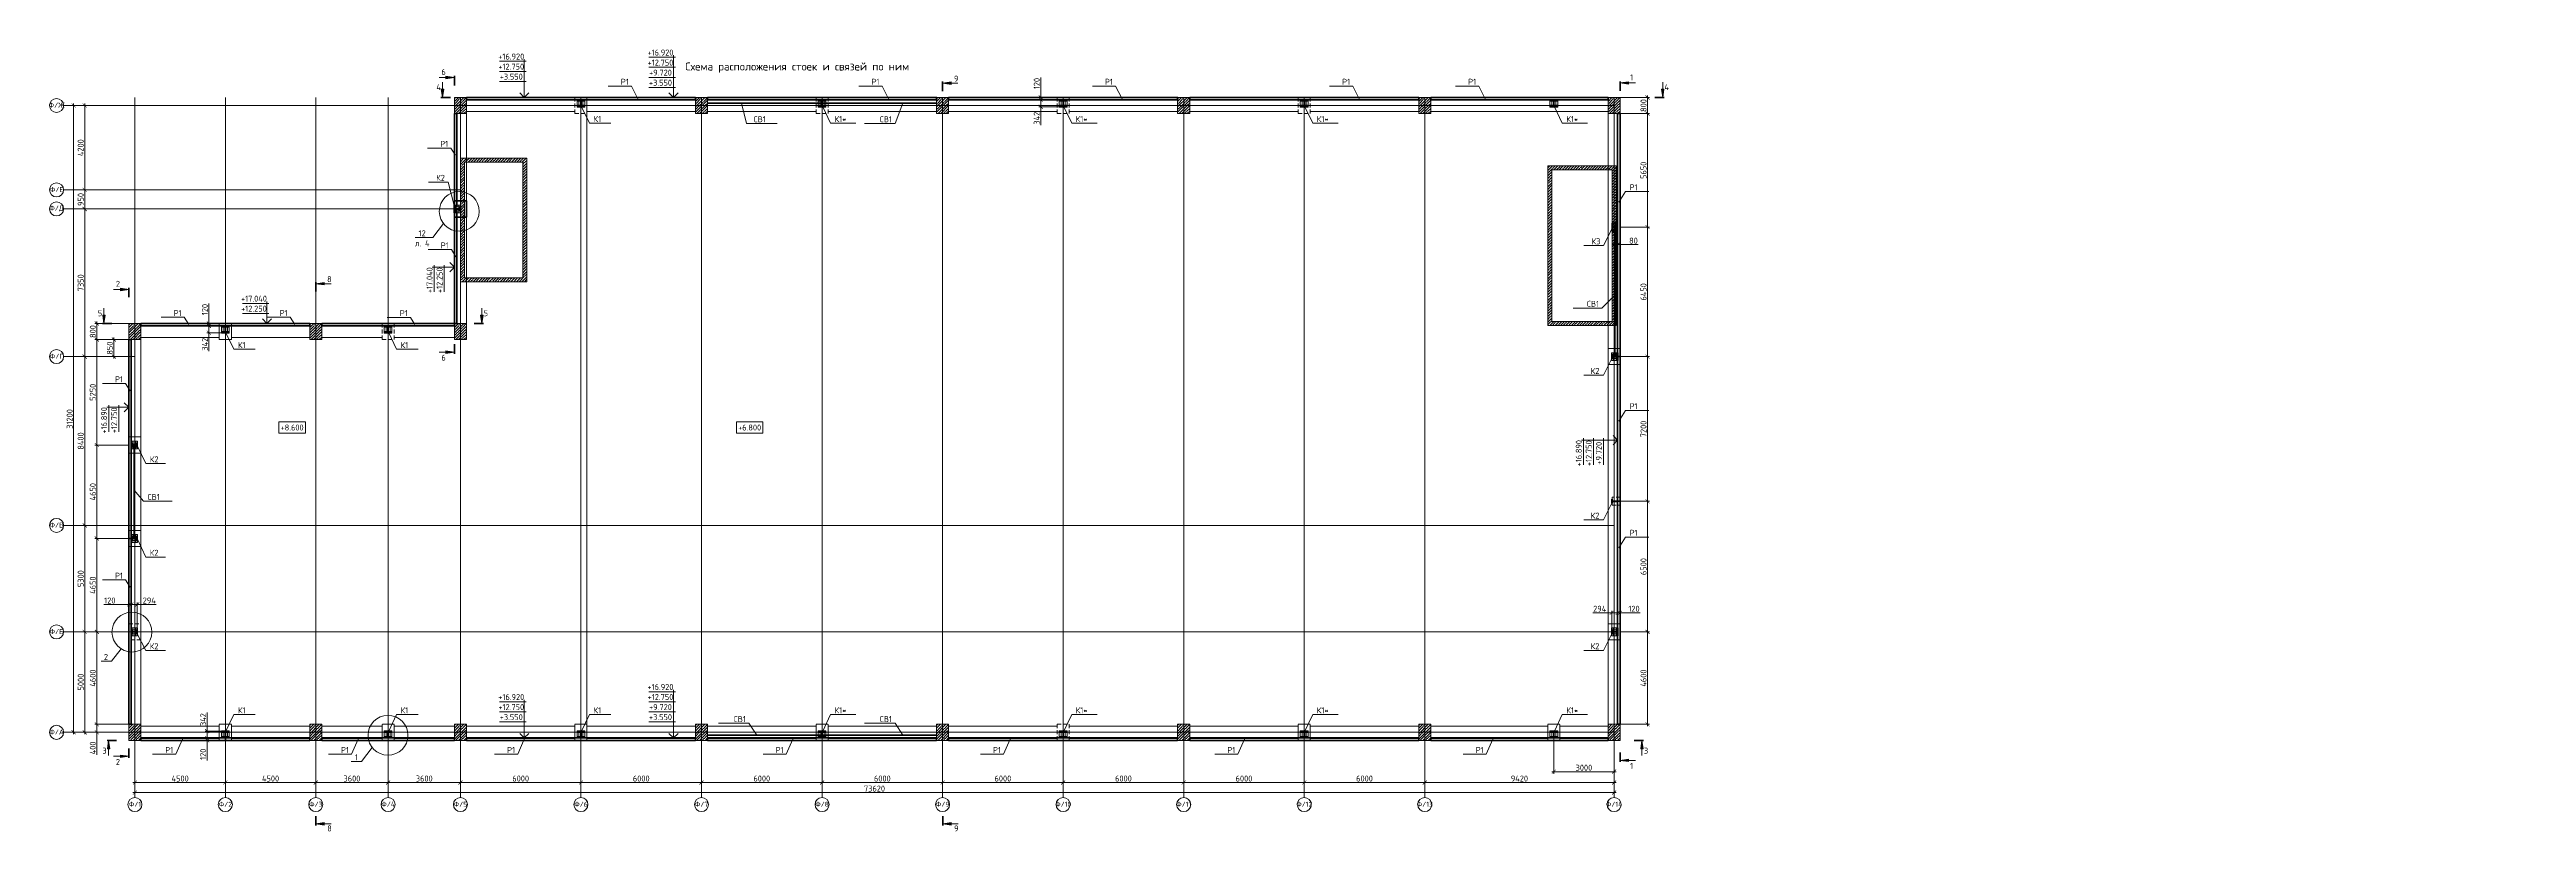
# Model space of a CAD drawing. Header units: millimetres. Extents: x -211396 to 211855, y -4935 to 33986.
# Drawn here: x -4250 to 119034, y -4935 to 33986 of the extents above; entities that cross this region are included whole.
import ezdxf
from ezdxf import colors
from ezdxf.entities.mleader import LeaderData, LeaderLine
from ezdxf.math import Vec2, Vec3

# ---------------------------------------------------------------- set-up
doc = ezdxf.new("R2010")
doc.units = ezdxf.units.MM
doc.linetypes.add('JIS_02_2.0', pattern=[3, 2, -1])
doc.linetypes.add('JIS_08_11', pattern=[12.8, 11, -0.6, 0.6, -0.6])
for name, color, linetype, lineweight in [('НАДПИСИ', 11, 'Continuous', 13), ('ОСЕВАЯ', 50, 'JIS_08_11', 13), ('ОСНОВНАЯ', 213, 'Continuous', 35), ('РАЗМЕРЫ', 141, 'Continuous', 13), ('ШТРИХОВАЯ', 84, 'JIS_02_2.0', 13)]:
    doc.layers.add(name, color=color, linetype=linetype, lineweight=lineweight)
doc.styles.add('_ОСК', font='isocpeur.ttf', dxfattribs={"height": 3})
doc.styles.add('Мой', font='isocpeur.ttf', dxfattribs={"width": 0.9, "height": 300})
doc.styles.add('ОСК', font='isocpeur.ttf')
doc.dimstyles.new('Размеры_общие', dxfattribs={"dimtxt": 3, "dimasz": 2, "dimexe": 1, "dimexo": 0, "dimgap": 0.5, "dimtad": 1, "dimdec": 0, "dimzin": 0, "dimdsep": 46, "dimtxsty": 'ОСК', "dimblk": 'ARCHTICK', "dimcen": 1, "dimdle": 1, "dimclrd": 256, "dimclre": 256, "dimclrt": 256, "dimadec": 0, "dimazin": 0, "dimtfac": 1, "dimtdec": 0, "dimtofl": 0, "dimtmove": 1, "dimatfit": 3, "dimfxl": 1, "dimtolj": 1, "dimtzin": 0, "dimlwd": -1, "dimlwe": -1, "dimarcsym": 0})
pattern_1 = [(45, (-60421.57, 22766.66), (-134.70384, 134.70384), []), (45, (-60286.87, 22766.66), (-134.70384, 134.70384), [238.125, -47.625, 0, -47.625])]

msp = doc.modelspace()

# ---------------------------------------------------------------- texts
at = {"layer": 'НАДПИСИ'}
for s, insert, char_height, width, attachment_point, style in [('+16.920', (18732, 33485.9), 300, 2680.15, 8, 'ОСК'), ('+16.920', (26158.8, 33685.9), 300, 2680.15, 8, 'ОСК'), ('+12.750', (26158.8, 33185.9), 300, 2680.15, 8, 'ОСК'), ('Схема расположения стоек и связей по ним', (32965.1, 33087.3), 400, 19492.626, 5, 'ОСК'), ('4', (15003.3, 32262.1), 300, 747.511, 1, 'Мой'), ('6', (15252.2, 32723), 300, 747.511, 7, 'ОСК'), ('+12.750', (18732, 32985.9), 300, 2680.15, 8, 'ОСК'), ('+3.550', (18732, 32485.9), 300, 2680.15, 8, 'ОСК'), ('+3.550', (26158.8, 32185.9), 300, 2680.15, 8, 'ОСК'), ('+9.720', (26158.8, 32685.9), 300, 2680.15, 8, 'ОСК'), ('\\pt600;9', (40766.9, 32685.1), 300, 747.511, 1, 'ОСК'), ('1', (74567.8, 32450), 300, 747.511, 9, 'Мой'), ('4', (76350.7, 32262.1), 300, 747.511, 3, 'Мой'), ('2', (-947.8, 22174.8), 300, 747.511, 7, 'ОСК'), ('\\pt600;8', (9566.9, 22707), 300, 747.511, 1, 'ОСК'), ('5', (-1847.1, 21012.1), 300, 747.511, 1, 'Мой'), ('+17.040', (5925.7, 21435.9), 300, 2680.15, 8, 'ОСК'), ('+12.250', (5925.7, 20935.9), 300, 2680.15, 8, 'ОСК'), ('5', (17576.5, 21012.1), 300, 747.511, 3, 'Мой'), ('6', (15252.2, 18796.5), 300, 747.511, 1, 'ОСК'), ('+8.600', (7822.6, 15171.5), 300, 1319.707, 5, 'ОСК'), ('+6.800', (30597.1, 15171.5), 300, 1319.707, 5, 'ОСК'), ('+16.920', (18732, 1605.9), 300, 2680.15, 8, 'ОСК'), ('+12.750', (18732, 1105.9), 300, 2680.15, 8, 'ОСК'), ('+16.920', (26158.8, 2105.9), 300, 2680.15, 8, 'ОСК'), ('+12.750', (26158.8, 1605.9), 300, 2680.15, 8, 'ОСК'), ('+9.720', (26158.8, 1105.9), 300, 2680.15, 8, 'ОСК'), ('+3.550', (18732, 605.9), 300, 2680.15, 8, 'ОСК'), ('+3.550', (26158.8, 605.9), 300, 2680.15, 8, 'ОСК'), ('3', (-1617.9, -1062.1), 300, 747.511, 7, 'ОСК'), ('3', (75319.3, -1062.1), 300, 747.511, 9, 'Мой'), ('2', (-947.8, -1323.8), 300, 747.511, 1, 'ОСК'), ('1', (74567.8, -1525.7), 300, 747.511, 3, 'Мой'), ('\\pt600;8', (9571.8, -4935.3), 300, 747.511, 7, 'ОСК'), ('\\pt600;9', (40771.8, -4935.3), 300, 747.511, 7, 'ОСК')]:
    msp.add_mtext(s, dxfattribs=dict(at, insert=insert, char_height=char_height, width=width, attachment_point=attachment_point, style=style))
at = {"layer": 'НАДПИСИ', "char_height": 300, "width": 2680.15, "attachment_point": 8, "rotation": 90, "style": 'ОСК'}
for s, insert in [('+17.040', (14814.1, 22503.9)), ('+12.250', (15314.1, 22503.9)), ('+16.890', (-1385.9, 15531.1)), ('+12.750', (-885.9, 15531.1)), ('+16.890', (72014.1, 13892.2)), ('+12.750', (72514.1, 13892.2)), ('+9.720', (73014.1, 13892.2))]:
    msp.add_mtext(s, dxfattribs=dict(at, insert=insert))

# ---------------------------------------------------------------- blocks, each defined once
blk = doc.blocks.new('_ArchTick')
at = {"color": 0, "linetype": 'ByBlock', "const_width": 0.15}
blk.add_lwpolyline([(-0.5, -0.5), (0.5, 0.5)], dxfattribs=at)
blk = doc.blocks.new('*D5')
at = {"layer": 'DEFPOINTS', "color": 0, "transparency": 16777216}
for p in [(144522, 35779), (149022, 35779), (149022, 35279)]:
    blk.add_point(p, dxfattribs=at)
at = {"layer": 'НАДПИСИ', "transparency": 16777216}
for p, q in [((144522, 35779), (144522, 35179)), ((149022, 35779), (149022, 35179)), ((144422, 35279), (149122, 35279))]:
    blk.add_line(p, q, dxfattribs=at)
at = {"layer": 'НАДПИСИ', "transparency": 16777216, "xscale": 200, "yscale": 200, "zscale": 200, "rotation": 180}
blk.add_blockref('_ArchTick', (144522, 35279), dxfattribs=at)
at = {"layer": 'НАДПИСИ', "transparency": 16777216, "xscale": 200, "yscale": 200, "zscale": 200}
blk.add_blockref('_ArchTick', (149022, 35279), dxfattribs=at)
at = {"layer": 'НАДПИСИ', "transparency": 16777216, "insert": (146772, 35479), "char_height": 300, "attachment_point": 5, "style": '_ОСК'}
blk.add_mtext('\\A1;4500', dxfattribs=at)
blk = doc.blocks.new('*D6')
at = {"layer": 'DEFPOINTS', "color": 0, "transparency": 16777216}
for p in [(149022, 35779), (153522, 35779), (153522, 35279)]:
    blk.add_point(p, dxfattribs=at)
at = {"layer": 'НАДПИСИ', "transparency": 16777216}
for p, q in [((149022, 35779), (149022, 35179)), ((153522, 35779), (153522, 35179)), ((148922, 35279), (153622, 35279))]:
    blk.add_line(p, q, dxfattribs=at)
at = {"layer": 'НАДПИСИ', "transparency": 16777216, "xscale": 200, "yscale": 200, "zscale": 200, "rotation": 180}
blk.add_blockref('_ArchTick', (149022, 35279), dxfattribs=at)
at = {"layer": 'НАДПИСИ', "transparency": 16777216, "xscale": 200, "yscale": 200, "zscale": 200}
blk.add_blockref('_ArchTick', (153522, 35279), dxfattribs=at)
at = {"layer": 'НАДПИСИ', "transparency": 16777216, "insert": (151272, 35479), "char_height": 300, "attachment_point": 5, "style": '_ОСК'}
blk.add_mtext('\\A1;4500', dxfattribs=at)
blk = doc.blocks.new('*D7')
at = {"layer": 'DEFPOINTS', "color": 0, "transparency": 16777216}
for p in [(153522, 35779), (157122, 35779), (157122, 35279)]:
    blk.add_point(p, dxfattribs=at)
at = {"layer": 'НАДПИСИ', "transparency": 16777216}
for p, q in [((153522, 35779), (153522, 35179)), ((157122, 35779), (157122, 35179)), ((153422, 35279), (157222, 35279))]:
    blk.add_line(p, q, dxfattribs=at)
at = {"layer": 'НАДПИСИ', "transparency": 16777216, "xscale": 200, "yscale": 200, "zscale": 200, "rotation": 180}
blk.add_blockref('_ArchTick', (153522, 35279), dxfattribs=at)
at = {"layer": 'НАДПИСИ', "transparency": 16777216, "xscale": 200, "yscale": 200, "zscale": 200}
blk.add_blockref('_ArchTick', (157122, 35279), dxfattribs=at)
at = {"layer": 'НАДПИСИ', "transparency": 16777216, "insert": (155322, 35479), "char_height": 300, "attachment_point": 5, "style": '_ОСК'}
blk.add_mtext('\\A1;3600', dxfattribs=at)
blk = doc.blocks.new('*D8')
at = {"layer": 'DEFPOINTS', "color": 0, "transparency": 16777216}
for p in [(157122, 35779), (160722, 35779), (160722, 35279)]:
    blk.add_point(p, dxfattribs=at)
at = {"layer": 'НАДПИСИ', "transparency": 16777216}
for p, q in [((157122, 35779), (157122, 35179)), ((160722, 35779), (160722, 35179)), ((157022, 35279), (160822, 35279))]:
    blk.add_line(p, q, dxfattribs=at)
at = {"layer": 'НАДПИСИ', "transparency": 16777216, "xscale": 200, "yscale": 200, "zscale": 200, "rotation": 180}
blk.add_blockref('_ArchTick', (157122, 35279), dxfattribs=at)
at = {"layer": 'НАДПИСИ', "transparency": 16777216, "xscale": 200, "yscale": 200, "zscale": 200}
blk.add_blockref('_ArchTick', (160722, 35279), dxfattribs=at)
at = {"layer": 'НАДПИСИ', "transparency": 16777216, "insert": (158922, 35479), "char_height": 300, "attachment_point": 5, "style": '_ОСК'}
blk.add_mtext('\\A1;3600', dxfattribs=at)
blk = doc.blocks.new('*D9')
at = {"layer": 'DEFPOINTS', "color": 0, "transparency": 16777216}
for p in [(160722, 35779), (166722, 35779), (166722, 35279)]:
    blk.add_point(p, dxfattribs=at)
at = {"layer": 'НАДПИСИ', "transparency": 16777216}
for p, q in [((160722, 35779), (160722, 35179)), ((166722, 35779), (166722, 35179)), ((160622, 35279), (166822, 35279))]:
    blk.add_line(p, q, dxfattribs=at)
at = {"layer": 'НАДПИСИ', "transparency": 16777216, "xscale": 200, "yscale": 200, "zscale": 200, "rotation": 180}
blk.add_blockref('_ArchTick', (160722, 35279), dxfattribs=at)
at = {"layer": 'НАДПИСИ', "transparency": 16777216, "xscale": 200, "yscale": 200, "zscale": 200}
blk.add_blockref('_ArchTick', (166722, 35279), dxfattribs=at)
at = {"layer": 'НАДПИСИ', "transparency": 16777216, "insert": (163722, 35479), "char_height": 300, "attachment_point": 5, "style": '_ОСК'}
blk.add_mtext('\\A1;6000', dxfattribs=at)
blk = doc.blocks.new('*D10')
at = {"layer": 'DEFPOINTS', "color": 0, "transparency": 16777216}
for p in [(166722, 35779), (172722, 35779), (172722, 35279)]:
    blk.add_point(p, dxfattribs=at)
at = {"layer": 'НАДПИСИ', "transparency": 16777216}
for p, q in [((166722, 35779), (166722, 35179)), ((172722, 35779), (172722, 35179)), ((166622, 35279), (172822, 35279))]:
    blk.add_line(p, q, dxfattribs=at)
at = {"layer": 'НАДПИСИ', "transparency": 16777216, "xscale": 200, "yscale": 200, "zscale": 200, "rotation": 180}
blk.add_blockref('_ArchTick', (166722, 35279), dxfattribs=at)
at = {"layer": 'НАДПИСИ', "transparency": 16777216, "xscale": 200, "yscale": 200, "zscale": 200}
blk.add_blockref('_ArchTick', (172722, 35279), dxfattribs=at)
at = {"layer": 'НАДПИСИ', "transparency": 16777216, "insert": (169722, 35479), "char_height": 300, "attachment_point": 5, "style": '_ОСК'}
blk.add_mtext('\\A1;6000', dxfattribs=at)
blk = doc.blocks.new('*D11')
at = {"layer": 'DEFPOINTS', "color": 0, "transparency": 16777216}
for p in [(172722, 35779), (178722, 35779), (178722, 35279)]:
    blk.add_point(p, dxfattribs=at)
at = {"layer": 'НАДПИСИ', "transparency": 16777216}
for p, q in [((172722, 35779), (172722, 35179)), ((178722, 35779), (178722, 35179)), ((172622, 35279), (178822, 35279))]:
    blk.add_line(p, q, dxfattribs=at)
at = {"layer": 'НАДПИСИ', "transparency": 16777216, "xscale": 200, "yscale": 200, "zscale": 200, "rotation": 180}
blk.add_blockref('_ArchTick', (172722, 35279), dxfattribs=at)
at = {"layer": 'НАДПИСИ', "transparency": 16777216, "xscale": 200, "yscale": 200, "zscale": 200}
blk.add_blockref('_ArchTick', (178722, 35279), dxfattribs=at)
at = {"layer": 'НАДПИСИ', "transparency": 16777216, "insert": (175722, 35479), "char_height": 300, "attachment_point": 5, "style": '_ОСК'}
blk.add_mtext('\\A1;6000', dxfattribs=at)
blk = doc.blocks.new('*D12')
at = {"layer": 'DEFPOINTS', "color": 0, "transparency": 16777216}
for p in [(178722, 35779), (184722, 35779), (184722, 35279)]:
    blk.add_point(p, dxfattribs=at)
at = {"layer": 'НАДПИСИ', "transparency": 16777216}
for p, q in [((178722, 35779), (178722, 35179)), ((184722, 35779), (184722, 35179)), ((178622, 35279), (184822, 35279))]:
    blk.add_line(p, q, dxfattribs=at)
at = {"layer": 'НАДПИСИ', "transparency": 16777216, "xscale": 200, "yscale": 200, "zscale": 200, "rotation": 180}
blk.add_blockref('_ArchTick', (178722, 35279), dxfattribs=at)
at = {"layer": 'НАДПИСИ', "transparency": 16777216, "xscale": 200, "yscale": 200, "zscale": 200}
blk.add_blockref('_ArchTick', (184722, 35279), dxfattribs=at)
at = {"layer": 'НАДПИСИ', "transparency": 16777216, "insert": (181722, 35479), "char_height": 300, "attachment_point": 5, "style": 'ОСК'}
blk.add_mtext('\\A1;6000', dxfattribs=at)
blk = doc.blocks.new('*D13')
at = {"layer": 'DEFPOINTS', "color": 0, "transparency": 16777216}
for p in [(184722, 35779), (190722, 35779), (190722, 35279)]:
    blk.add_point(p, dxfattribs=at)
at = {"layer": 'НАДПИСИ', "transparency": 16777216}
for p, q in [((184722, 35779), (184722, 35179)), ((190722, 35779), (190722, 35179)), ((184622, 35279), (190822, 35279))]:
    blk.add_line(p, q, dxfattribs=at)
at = {"layer": 'НАДПИСИ', "transparency": 16777216, "xscale": 200, "yscale": 200, "zscale": 200, "rotation": 180}
blk.add_blockref('_ArchTick', (184722, 35279), dxfattribs=at)
at = {"layer": 'НАДПИСИ', "transparency": 16777216, "xscale": 200, "yscale": 200, "zscale": 200}
blk.add_blockref('_ArchTick', (190722, 35279), dxfattribs=at)
at = {"layer": 'НАДПИСИ', "transparency": 16777216, "insert": (187722, 35479), "char_height": 300, "attachment_point": 5, "style": '_ОСК'}
blk.add_mtext('\\A1;6000', dxfattribs=at)
blk = doc.blocks.new('*D14')
at = {"layer": 'DEFPOINTS', "color": 0, "transparency": 16777216}
for p in [(190722, 35779), (196722, 35779), (196722, 35279)]:
    blk.add_point(p, dxfattribs=at)
at = {"layer": 'НАДПИСИ', "transparency": 16777216}
for p, q in [((190722, 35779), (190722, 35179)), ((196722, 35779), (196722, 35179)), ((190622, 35279), (196822, 35279))]:
    blk.add_line(p, q, dxfattribs=at)
at = {"layer": 'НАДПИСИ', "transparency": 16777216, "xscale": 200, "yscale": 200, "zscale": 200, "rotation": 180}
blk.add_blockref('_ArchTick', (190722, 35279), dxfattribs=at)
at = {"layer": 'НАДПИСИ', "transparency": 16777216, "xscale": 200, "yscale": 200, "zscale": 200}
blk.add_blockref('_ArchTick', (196722, 35279), dxfattribs=at)
at = {"layer": 'НАДПИСИ', "transparency": 16777216, "insert": (193722, 35479), "char_height": 300, "attachment_point": 5, "style": '_ОСК'}
blk.add_mtext('\\A1;6000', dxfattribs=at)
blk = doc.blocks.new('*D15')
at = {"layer": 'DEFPOINTS', "color": 0, "transparency": 16777216}
for p in [(196722, 35779), (202722, 35779), (202722, 35279)]:
    blk.add_point(p, dxfattribs=at)
at = {"layer": 'НАДПИСИ', "transparency": 16777216}
for p, q in [((196722, 35779), (196722, 35179)), ((202722, 35779), (202722, 35179)), ((196622, 35279), (202822, 35279))]:
    blk.add_line(p, q, dxfattribs=at)
at = {"layer": 'НАДПИСИ', "transparency": 16777216, "xscale": 200, "yscale": 200, "zscale": 200, "rotation": 180}
blk.add_blockref('_ArchTick', (196722, 35279), dxfattribs=at)
at = {"layer": 'НАДПИСИ', "transparency": 16777216, "xscale": 200, "yscale": 200, "zscale": 200}
blk.add_blockref('_ArchTick', (202722, 35279), dxfattribs=at)
at = {"layer": 'НАДПИСИ', "transparency": 16777216, "insert": (199722, 35479), "char_height": 300, "attachment_point": 5, "style": '_ОСК'}
blk.add_mtext('\\A1;6000', dxfattribs=at)
blk = doc.blocks.new('*D16')
at = {"layer": 'DEFPOINTS', "color": 0, "transparency": 16777216}
for p in [(202722, 35779), (208722, 35779), (208722, 35279)]:
    blk.add_point(p, dxfattribs=at)
at = {"layer": 'НАДПИСИ', "transparency": 16777216}
for p, q in [((202722, 35779), (202722, 35179)), ((208722, 35779), (208722, 35179)), ((202622, 35279), (208822, 35279))]:
    blk.add_line(p, q, dxfattribs=at)
at = {"layer": 'НАДПИСИ', "transparency": 16777216, "xscale": 200, "yscale": 200, "zscale": 200, "rotation": 180}
blk.add_blockref('_ArchTick', (202722, 35279), dxfattribs=at)
at = {"layer": 'НАДПИСИ', "transparency": 16777216, "xscale": 200, "yscale": 200, "zscale": 200}
blk.add_blockref('_ArchTick', (208722, 35279), dxfattribs=at)
at = {"layer": 'НАДПИСИ', "transparency": 16777216, "insert": (205722, 35479), "char_height": 300, "attachment_point": 5, "style": '_ОСК'}
blk.add_mtext('\\A1;6000', dxfattribs=at)
blk = doc.blocks.new('*D17')
at = {"layer": 'DEFPOINTS', "color": 0, "transparency": 16777216}
for p in [(208722, 35779), (218142, 35779), (218142, 35279)]:
    blk.add_point(p, dxfattribs=at)
at = {"layer": 'НАДПИСИ', "transparency": 16777216}
for p, q in [((208722, 35779), (208722, 35179)), ((218142, 35779), (218142, 35179)), ((208622, 35279), (218242, 35279))]:
    blk.add_line(p, q, dxfattribs=at)
at = {"layer": 'НАДПИСИ', "transparency": 16777216, "xscale": 200, "yscale": 200, "zscale": 200, "rotation": 180}
blk.add_blockref('_ArchTick', (208722, 35279), dxfattribs=at)
at = {"layer": 'НАДПИСИ', "transparency": 16777216, "xscale": 200, "yscale": 200, "zscale": 200}
blk.add_blockref('_ArchTick', (218142, 35279), dxfattribs=at)
at = {"layer": 'НАДПИСИ', "transparency": 16777216, "insert": (213432, 35479), "char_height": 300, "attachment_point": 5, "style": '_ОСК'}
blk.add_mtext('\\A1;9420', dxfattribs=at)
blk = doc.blocks.new('*D18')
at = {"layer": 'DEFPOINTS', "color": 0, "transparency": 16777216}
for p in [(144522, 35136), (218142, 35136), (218142, 34779)]:
    blk.add_point(p, dxfattribs=at)
at = {"layer": 'НАДПИСИ', "transparency": 16777216}
for p, q in [((144422, 34779), (218242, 34779)), ((144522, 35136), (144522, 34679)), ((218142, 35136), (218142, 34679))]:
    blk.add_line(p, q, dxfattribs=at)
at = {"layer": 'НАДПИСИ', "transparency": 16777216, "xscale": 200, "yscale": 200, "zscale": 200, "rotation": 180}
blk.add_blockref('_ArchTick', (144522, 34779), dxfattribs=at)
at = {"layer": 'НАДПИСИ', "transparency": 16777216, "xscale": 200, "yscale": 200, "zscale": 200}
blk.add_blockref('_ArchTick', (218142, 34779), dxfattribs=at)
at = {"layer": 'НАДПИСИ', "transparency": 16777216, "insert": (181332, 34979), "char_height": 300, "attachment_point": 5, "style": '_ОСК'}
blk.add_mtext('\\A1;73620', dxfattribs=at)
blk = doc.blocks.new('*D19')
at = {"layer": 'DEFPOINTS', "color": 0, "transparency": 16777216}
for p in [(142022, 42779), (142522, 42779), (142522, 37779)]:
    blk.add_point(p, dxfattribs=at)
at = {"layer": 'НАДПИСИ', "transparency": 16777216}
for p, q in [((142522, 42779), (141922, 42779)), ((142022, 37679), (142022, 42879)), ((142522, 37779), (141922, 37779))]:
    blk.add_line(p, q, dxfattribs=at)
at = {"layer": 'НАДПИСИ', "transparency": 16777216, "xscale": 200, "yscale": 200, "zscale": 200}
for p, rotation in [((142022, 42779), 90), ((142022, 37779), 270)]:
    blk.add_blockref('_ArchTick', p, dxfattribs=dict(at, rotation=rotation))
at = {"layer": 'НАДПИСИ', "transparency": 16777216, "insert": (141822, 40279), "char_height": 300, "attachment_point": 5, "rotation": 90, "style": '_ОСК'}
blk.add_mtext('\\A1;5000', dxfattribs=at)
blk = doc.blocks.new('*D20')
at = {"layer": 'DEFPOINTS', "color": 0, "transparency": 16777216}
for p in [(141472, 68979), (142522, 68979), (142522, 37779)]:
    blk.add_point(p, dxfattribs=at)
at = {"layer": 'НАДПИСИ', "transparency": 16777216}
for p, q in [((141472, 37679), (141472, 69079)), ((142522, 68979), (141372, 68979)), ((142522, 37779), (141372, 37779))]:
    blk.add_line(p, q, dxfattribs=at)
at = {"layer": 'НАДПИСИ', "transparency": 16777216, "xscale": 200, "yscale": 200, "zscale": 200}
for p, rotation in [((141472, 68979), 90), ((141472, 37779), 270)]:
    blk.add_blockref('_ArchTick', p, dxfattribs=dict(at, rotation=rotation))
at = {"layer": 'НАДПИСИ', "transparency": 16777216, "insert": (141272, 53379), "char_height": 300, "attachment_point": 5, "rotation": 90, "style": '_ОСК'}
blk.add_mtext('\\A1;31200', dxfattribs=at)
blk = doc.blocks.new('*D21')
at = {"layer": 'DEFPOINTS', "color": 0, "transparency": 16777216}
for p in [(142022, 48079), (142522, 48079), (142522, 42779)]:
    blk.add_point(p, dxfattribs=at)
at = {"layer": 'НАДПИСИ', "transparency": 16777216}
for p, q in [((142022, 42679), (142022, 48179)), ((142522, 48079), (141922, 48079)), ((142522, 42779), (141922, 42779))]:
    blk.add_line(p, q, dxfattribs=at)
at = {"layer": 'НАДПИСИ', "transparency": 16777216, "xscale": 200, "yscale": 200, "zscale": 200}
for p, rotation in [((142022, 48079), 90), ((142022, 42779), 270)]:
    blk.add_blockref('_ArchTick', p, dxfattribs=dict(at, rotation=rotation))
at = {"layer": 'НАДПИСИ', "transparency": 16777216, "insert": (141822, 45429), "char_height": 300, "attachment_point": 5, "rotation": 90, "style": '_ОСК'}
blk.add_mtext('\\A1;5300', dxfattribs=at)
blk = doc.blocks.new('*D22')
at = {"layer": 'DEFPOINTS', "color": 0, "transparency": 16777216}
for p in [(142022, 56479), (142522, 56479), (142522, 48079)]:
    blk.add_point(p, dxfattribs=at)
at = {"layer": 'НАДПИСИ', "transparency": 16777216}
for p, q in [((142522, 56479), (141922, 56479)), ((142022, 47979), (142022, 56579)), ((142522, 48079), (141922, 48079))]:
    blk.add_line(p, q, dxfattribs=at)
at = {"layer": 'НАДПИСИ', "transparency": 16777216, "xscale": 200, "yscale": 200, "zscale": 200}
for p, rotation in [((142022, 56479), 90), ((142022, 48079), 270)]:
    blk.add_blockref('_ArchTick', p, dxfattribs=dict(at, rotation=rotation))
at = {"layer": 'НАДПИСИ', "transparency": 16777216, "insert": (141822, 52279), "char_height": 300, "attachment_point": 5, "rotation": 90, "style": '_ОСК'}
blk.add_mtext('\\A1;8400', dxfattribs=at)
blk = doc.blocks.new('*D23')
at = {"layer": 'DEFPOINTS', "color": 0, "transparency": 16777216}
for p in [(142022, 63829), (142522, 63829), (142522, 56479)]:
    blk.add_point(p, dxfattribs=at)
at = {"layer": 'НАДПИСИ', "transparency": 16777216}
for p, q in [((142522, 63829), (141922, 63829)), ((142022, 56379), (142022, 63929)), ((142522, 56479), (141922, 56479))]:
    blk.add_line(p, q, dxfattribs=at)
at = {"layer": 'НАДПИСИ', "transparency": 16777216, "xscale": 200, "yscale": 200, "zscale": 200}
for p, rotation in [((142022, 63829), 90), ((142022, 56479), 270)]:
    blk.add_blockref('_ArchTick', p, dxfattribs=dict(at, rotation=rotation))
at = {"layer": 'НАДПИСИ', "transparency": 16777216, "insert": (141822, 60154), "char_height": 300, "attachment_point": 5, "rotation": 90, "style": '_ОСК'}
blk.add_mtext('\\A1;7350', dxfattribs=at)
blk = doc.blocks.new('*D24')
at = {"layer": 'DEFPOINTS', "color": 0, "transparency": 16777216}
for p in [(142022, 64779), (142522, 64779), (142522, 63829)]:
    blk.add_point(p, dxfattribs=at)
at = {"layer": 'НАДПИСИ', "transparency": 16777216}
for p, q in [((142522, 64779), (141922, 64779)), ((142022, 63729), (142022, 64879)), ((142522, 63829), (141922, 63829))]:
    blk.add_line(p, q, dxfattribs=at)
at = {"layer": 'НАДПИСИ', "transparency": 16777216, "xscale": 200, "yscale": 200, "zscale": 200}
for p, rotation in [((142022, 64779), 90), ((142022, 63829), 270)]:
    blk.add_blockref('_ArchTick', p, dxfattribs=dict(at, rotation=rotation))
at = {"layer": 'НАДПИСИ', "transparency": 16777216, "insert": (141822, 64304), "char_height": 300, "attachment_point": 5, "rotation": 90, "style": '_ОСК'}
blk.add_mtext('\\A1;950', dxfattribs=at)
blk = doc.blocks.new('*D25')
at = {"layer": 'DEFPOINTS', "color": 0, "transparency": 16777216}
for p in [(142022, 68979), (142522, 68979), (142522, 64779)]:
    blk.add_point(p, dxfattribs=at)
at = {"layer": 'НАДПИСИ', "transparency": 16777216}
for p, q in [((142022, 64679), (142022, 69079)), ((142522, 68979), (141922, 68979)), ((142522, 64779), (141922, 64779))]:
    blk.add_line(p, q, dxfattribs=at)
at = {"layer": 'НАДПИСИ', "transparency": 16777216, "xscale": 200, "yscale": 200, "zscale": 200}
for p, rotation in [((142022, 68979), 90), ((142022, 64779), 270)]:
    blk.add_blockref('_ArchTick', p, dxfattribs=dict(at, rotation=rotation))
at = {"layer": 'НАДПИСИ', "transparency": 16777216, "insert": (141822, 66879), "char_height": 300, "attachment_point": 5, "rotation": 90, "style": '_ОСК'}
blk.add_mtext('\\A1;4200', dxfattribs=at)
blk = doc.blocks.new('A$C5615052D')
at = {"layer": 'ОСНОВНАЯ'}
for p, q in [((0, 342), (348, 342)), ((0, 342), (0, 327)), ((0, 327), (146, 327)), ((0, 15), (146, 15)), ((0, 15), (0, 0)), ((0, 0), (348, 0)), ((169, 304), (169, 38)), ((179, 304), (179, 38)), ((202, 327), (348, 327)), ((202, 15), (348, 15)), ((348, 342), (348, 327)), ((348, 15), (348, 0))]:
    blk.add_line(p, q, dxfattribs=at)
for centre, start, end in [((146, 304), 0, 90), ((146, 38), 270, 0), ((202, 304), 90, 180), ((202, 38), 180, 270)]:
    blk.add_arc(centre, 22.7, start, end, dxfattribs=at)
blk = doc.blocks.new('A$C7C1A4A3C')
at = {"layer": 'НАДПИСИ'}
h = blk.add_hatch(color=256, dxfattribs=at)
h.dxf.hatch_style = 1
edge = h.paths.add_edge_path()
edge.add_line((213, 409), (200, 409))
edge.add_line((200, 409), (200, 396))
edge.add_arc((200, 409), 13.5, 270, 360)
edge = h.paths.add_edge_path()
edge.add_arc((200, 409), 13.5, 0, 90)
edge.add_line((200, 423), (200, 409))
edge.add_line((200, 409), (213, 409))
edge = h.paths.add_edge_path()
edge.add_line((200, 409), (200, 423))
edge.add_arc((200, 409), 13.5, 90, 180)
edge.add_line((186, 409), (200, 409))
edge = h.paths.add_edge_path()
edge.add_line((200, 396), (200, 409))
edge.add_line((200, 409), (186, 409))
edge.add_arc((200, 409), 13.5, 180, 270)
h = blk.add_hatch(color=256, dxfattribs=at)
h.dxf.hatch_style = 1
edge = h.paths.add_edge_path()
edge.add_line((213, 209), (200, 209))
edge.add_line((200, 209), (200, 196))
edge.add_arc((200, 209), 13.5, 270, 360)
edge = h.paths.add_edge_path()
edge.add_arc((200, 209), 13.5, 0, 90)
edge.add_line((200, 223), (200, 209))
edge.add_line((200, 209), (213, 209))
edge = h.paths.add_edge_path()
edge.add_line((200, 209), (200, 223))
edge.add_arc((200, 209), 13.5, 90, 180)
edge.add_line((186, 209), (200, 209))
edge = h.paths.add_edge_path()
edge.add_line((200, 196), (200, 209))
edge.add_line((200, 209), (186, 209))
edge.add_arc((200, 209), 13.5, 180, 270)
h = blk.add_hatch(color=256, dxfattribs=at)
h.dxf.hatch_style = 1
edge = h.paths.add_edge_path()
edge.add_line((413, 409), (400, 409))
edge.add_line((400, 409), (400, 396))
edge.add_arc((400, 409), 13.5, 270, 360)
edge = h.paths.add_edge_path()
edge.add_arc((400, 409), 13.5, 0, 90)
edge.add_line((400, 423), (400, 409))
edge.add_line((400, 409), (413, 409))
edge = h.paths.add_edge_path()
edge.add_line((400, 409), (400, 423))
edge.add_arc((400, 409), 13.5, 90, 180)
edge.add_line((386, 409), (400, 409))
edge = h.paths.add_edge_path()
edge.add_line((400, 396), (400, 409))
edge.add_line((400, 409), (386, 409))
edge.add_arc((400, 409), 13.5, 180, 270)
h = blk.add_hatch(color=256, dxfattribs=at)
h.dxf.hatch_style = 1
edge = h.paths.add_edge_path()
edge.add_line((413, 209), (400, 209))
edge.add_line((400, 209), (400, 196))
edge.add_arc((400, 209), 13.5, 270, 360)
edge = h.paths.add_edge_path()
edge.add_arc((400, 209), 13.5, 0, 90)
edge.add_line((400, 223), (400, 209))
edge.add_line((400, 209), (413, 209))
edge = h.paths.add_edge_path()
edge.add_line((400, 209), (400, 223))
edge.add_arc((400, 209), 13.5, 90, 180)
edge.add_line((386, 209), (400, 209))
edge = h.paths.add_edge_path()
edge.add_line((400, 196), (400, 209))
edge.add_line((400, 209), (386, 209))
edge.add_arc((400, 209), 13.5, 180, 270)
for p, q in [((495, 499), (105, 499)), ((105, 119), (105, 499)), ((495, 409), (105, 409)), ((495, 209), (105, 209)), ((495, 119), (105, 119)), ((200, 499), (200, 119)), ((400, 499), (400, 119)), ((495, 119), (495, 499))]:
    blk.add_line(p, q, dxfattribs=at)
for centre in [(200, 409), (200, 209), (400, 409), (400, 209)]:
    blk.add_circle(centre, 13.5, dxfattribs=at)
blk = doc.blocks.new('A$C051D3395')
at = {"layer": 'ОСНОВНАЯ'}
for p, q in [((0, 0), (0, 200)), ((0, 200), (15, 200)), ((0, 200), (0, 0)), ((0, 0), (15, 0)), ((15, 128), (15, 200)), ((15, 0), (15, 72)), ((38, 105), (256, 105)), ((38, 95), (256, 95)), ((279, 128), (279, 200)), ((279, 200), (294, 200)), ((279, 0), (279, 72)), ((294, 0), (294, 200)), ((279, 0), (294, 0))]:
    blk.add_line(p, q, dxfattribs=at)
for centre, start, end in [((38, 128), 180, 270), ((38, 72), 90, 180), ((256, 128), 270, 0), ((256, 72), 0, 90)]:
    blk.add_arc(centre, 22.7, start, end, dxfattribs=at)
blk = doc.blocks.new('A$C467D6A69')
at = {"layer": 'НАДПИСИ'}
h = blk.add_hatch(color=256, dxfattribs=at)
h.paths.add_polyline_path([(79, 762), (79, 341), (17, 341)])
h.paths.add_polyline_path([(79, 762), (142, 341), (79, 341)])
at = {"color": 7, "lineweight": 70}
blk.add_line((0, 762), (470, 762), dxfattribs=at)
at = {"layer": 'НАДПИСИ'}
for p, q in [((79, 762), (17, 341)), ((17, 341), (79, 341)), ((79, 0), (79, 762)), ((79, 762), (142, 341)), ((142, 341), (79, 341))]:
    blk.add_line(p, q, dxfattribs=at)
blk = doc.blocks.new('_None')
blk = doc.blocks.new('*D57')
at = {"layer": 'DEFPOINTS', "color": 0, "transparency": 16777216}
for p in [(-300, 6449), (-300, 6360), (-180, 5300)]:
    blk.add_point(p, dxfattribs=at)
at = {"layer": 'НАДПИСИ', "transparency": 16777216}
for p, q in [((-1553, 6360), (-300, 6360)), ((-80, 6360), (-400, 6360)), ((-300, 6449), (-300, 6260)), ((-180, 5300), (-180, 6460))]:
    blk.add_line(p, q, dxfattribs=at)
at = {"layer": 'НАДПИСИ', "transparency": 16777216, "xscale": 200, "yscale": 200, "zscale": 200, "rotation": 180}
blk.add_blockref('_ArchTick', (-300, 6360), dxfattribs=at)
at = {"layer": 'НАДПИСИ', "transparency": 16777216, "xscale": 200, "yscale": 200, "zscale": 200}
blk.add_blockref('_ArchTick', (-180, 6360), dxfattribs=at)
at = {"layer": 'НАДПИСИ', "transparency": 16777216, "insert": (-1248, 6560), "char_height": 300, "attachment_point": 5, "style": '_ОСК'}
blk.add_mtext('\\A1;120', dxfattribs=at)
blk = doc.blocks.new('*D58')
at = {"layer": 'DEFPOINTS', "color": 0, "transparency": 16777216}
for p in [(114, 6360), (-180, 5300), (114, 5100)]:
    blk.add_point(p, dxfattribs=at)
at = {"layer": 'НАДПИСИ', "transparency": 16777216}
for p, q in [((-280, 6360), (214, 6360)), ((-180, 5300), (-180, 6460)), ((114, 5100), (114, 6460)), ((1063, 6360), (114, 6360))]:
    blk.add_line(p, q, dxfattribs=at)
at = {"layer": 'НАДПИСИ', "transparency": 16777216, "xscale": 200, "yscale": 200, "zscale": 200, "rotation": 180}
blk.add_blockref('_ArchTick', (-180, 6360), dxfattribs=at)
at = {"layer": 'НАДПИСИ', "transparency": 16777216, "xscale": 200, "yscale": 200, "zscale": 200}
blk.add_blockref('_ArchTick', (114, 6360), dxfattribs=at)
at = {"layer": 'НАДПИСИ', "transparency": 16777216, "insert": (713, 6560), "char_height": 300, "attachment_point": 5, "style": '_ОСК'}
blk.add_mtext('\\A1;294', dxfattribs=at)
blk = doc.blocks.new('*D59')
at = {"layer": 'DEFPOINTS', "color": 0, "transparency": 16777216}
for p in [(-1896, 5000), (-300, 5000), (-300, 400)]:
    blk.add_point(p, dxfattribs=at)
at = {"layer": 'НАДПИСИ', "transparency": 16777216}
for p, q in [((-300, 5000), (-1996, 5000)), ((-1896, 300), (-1896, 5100)), ((-300, 400), (-1996, 400))]:
    blk.add_line(p, q, dxfattribs=at)
at = {"layer": 'НАДПИСИ', "transparency": 16777216, "xscale": 200, "yscale": 200, "zscale": 200}
for p, rotation in [((-1896, 5000), 90), ((-1896, 400), 270)]:
    blk.add_blockref('_ArchTick', p, dxfattribs=dict(at, rotation=rotation))
at = {"layer": 'НАДПИСИ', "transparency": 16777216, "insert": (-2096, 2700), "char_height": 300, "attachment_point": 5, "rotation": 90, "style": '_ОСК'}
blk.add_mtext('\\A1;4600', dxfattribs=at)
blk = doc.blocks.new('*D60')
at = {"layer": 'DEFPOINTS', "color": 0, "transparency": 16777216}
for p in [(-1896, 400), (-540, 0), (-300, 400)]:
    blk.add_point(p, dxfattribs=at)
at = {"layer": 'НАДПИСИ', "transparency": 16777216}
for p, q in [((-300, 400), (-1996, 400)), ((-540, 0), (-1996, 0)), ((-1896, -100), (-1896, 500)), ((-1896, -1126), (-1896, 0))]:
    blk.add_line(p, q, dxfattribs=at)
at = {"layer": 'НАДПИСИ', "transparency": 16777216, "xscale": 200, "yscale": 200, "zscale": 200}
for p, rotation in [((-1896, 400), 90), ((-1896, 0), 270)]:
    blk.add_blockref('_ArchTick', p, dxfattribs=dict(at, rotation=rotation))
at = {"layer": 'НАДПИСИ', "transparency": 16777216, "insert": (-2096, -776), "char_height": 300, "attachment_point": 5, "rotation": 90, "style": '_ОСК'}
blk.add_mtext('\\A1;400', dxfattribs=at)
blk = doc.blocks.new('*D61')
at = {"layer": 'DEFPOINTS', "color": 0, "transparency": 16777216}
for p in [(-1896, 9650), (-300, 9650), (-300, 5000)]:
    blk.add_point(p, dxfattribs=at)
at = {"layer": 'НАДПИСИ', "transparency": 16777216}
for p, q in [((-300, 9650), (-1996, 9650)), ((-1896, 4900), (-1896, 9750)), ((-300, 5000), (-1996, 5000))]:
    blk.add_line(p, q, dxfattribs=at)
at = {"layer": 'НАДПИСИ', "transparency": 16777216, "xscale": 200, "yscale": 200, "zscale": 200}
for p, rotation in [((-1896, 9650), 90), ((-1896, 5000), 270)]:
    blk.add_blockref('_ArchTick', p, dxfattribs=dict(at, rotation=rotation))
at = {"layer": 'НАДПИСИ', "transparency": 16777216, "insert": (-2096, 7325), "char_height": 300, "attachment_point": 5, "rotation": 90, "style": '_ОСК'}
blk.add_mtext('\\A1;4650', dxfattribs=at)
blk = doc.blocks.new('*D62')
at = {"layer": 'DEFPOINTS', "color": 0, "transparency": 16777216}
for p in [(-1896, 14300), (-300, 14300), (-300, 9650)]:
    blk.add_point(p, dxfattribs=at)
at = {"layer": 'НАДПИСИ', "transparency": 16777216}
for p, q in [((-300, 14300), (-1996, 14300)), ((-1896, 9550), (-1896, 14400)), ((-300, 9650), (-1996, 9650))]:
    blk.add_line(p, q, dxfattribs=at)
at = {"layer": 'НАДПИСИ', "transparency": 16777216, "xscale": 200, "yscale": 200, "zscale": 200}
for p, rotation in [((-1896, 14300), 90), ((-1896, 9650), 270)]:
    blk.add_blockref('_ArchTick', p, dxfattribs=dict(at, rotation=rotation))
at = {"layer": 'НАДПИСИ', "transparency": 16777216, "insert": (-2096, 11975), "char_height": 300, "attachment_point": 5, "rotation": 90, "style": '_ОСК'}
blk.add_mtext('\\A1;4650', dxfattribs=at)
blk = doc.blocks.new('*D63')
at = {"layer": 'DEFPOINTS', "color": 0, "transparency": 16777216}
for p in [(-1896, 19550), (-300, 19550), (-300, 14300)]:
    blk.add_point(p, dxfattribs=at)
at = {"layer": 'НАДПИСИ', "transparency": 16777216}
for p, q in [((-300, 19550), (-1996, 19550)), ((-1896, 14200), (-1896, 19650)), ((-300, 14300), (-1996, 14300))]:
    blk.add_line(p, q, dxfattribs=at)
at = {"layer": 'НАДПИСИ', "transparency": 16777216, "xscale": 200, "yscale": 200, "zscale": 200}
for p, rotation in [((-1896, 19550), 90), ((-1896, 14300), 270)]:
    blk.add_blockref('_ArchTick', p, dxfattribs=dict(at, rotation=rotation))
at = {"layer": 'НАДПИСИ', "transparency": 16777216, "insert": (-2096, 16925), "char_height": 300, "attachment_point": 5, "rotation": 90, "style": '_ОСК'}
blk.add_mtext('\\A1;5250', dxfattribs=at)
blk = doc.blocks.new('*D64')
at = {"layer": 'DEFPOINTS', "color": 0, "transparency": 16777216}
for p in [(-1896, 20350), (-300, 20350), (-300, 19550)]:
    blk.add_point(p, dxfattribs=at)
at = {"layer": 'НАДПИСИ', "transparency": 16777216}
for p, q in [((-300, 20350), (-1996, 20350)), ((-1896, 19450), (-1896, 20450)), ((-300, 19550), (-1996, 19550))]:
    blk.add_line(p, q, dxfattribs=at)
at = {"layer": 'НАДПИСИ', "transparency": 16777216, "xscale": 200, "yscale": 200, "zscale": 200}
for p, rotation in [((-1896, 20350), 90), ((-1896, 19550), 270)]:
    blk.add_blockref('_ArchTick', p, dxfattribs=dict(at, rotation=rotation))
at = {"layer": 'НАДПИСИ', "transparency": 16777216, "insert": (-2096, 19950), "char_height": 300, "attachment_point": 5, "rotation": 90, "style": '_ОСК'}
blk.add_mtext('\\A1;800', dxfattribs=at)
blk = doc.blocks.new('*D65')
at = {"layer": 'DEFPOINTS', "color": 0, "transparency": 16777216}
for p in [(-1048, 19550), (-737, 18700), (-300, 19550)]:
    blk.add_point(p, dxfattribs=at)
at = {"layer": 'НАДПИСИ', "transparency": 16777216}
for p, q in [((-300, 19550), (-1148, 19550)), ((-737, 18700), (-1148, 18700)), ((-1048, 18600), (-1048, 19650))]:
    blk.add_line(p, q, dxfattribs=at)
at = {"layer": 'НАДПИСИ', "transparency": 16777216, "xscale": 200, "yscale": 200, "zscale": 200}
for p, rotation in [((-1048, 19550), 90), ((-1048, 18700), 270)]:
    blk.add_blockref('_ArchTick', p, dxfattribs=dict(at, rotation=rotation))
at = {"layer": 'НАДПИСИ', "transparency": 16777216, "insert": (-1248, 19125), "char_height": 300, "attachment_point": 5, "rotation": 90, "style": '_ОСК'}
blk.add_mtext('\\A1;850', dxfattribs=at)
blk = doc.blocks.new('*D66')
at = {"layer": 'DEFPOINTS', "color": 0, "transparency": 16777216}
for p in [(3682, 20350), (4000, 20350), (4047, 20230)]:
    blk.add_point(p, dxfattribs=at)
at = {"layer": 'НАДПИСИ', "transparency": 16777216}
for p, q in [((3682, 21348), (3682, 20350)), ((4000, 20350), (3582, 20350)), ((4047, 20230), (3582, 20230)), ((3682, 20130), (3682, 20450))]:
    blk.add_line(p, q, dxfattribs=at)
at = {"layer": 'НАДПИСИ', "transparency": 16777216, "xscale": 200, "yscale": 200, "zscale": 200}
for p, rotation in [((3682, 20350), 90), ((3682, 20230), 270)]:
    blk.add_blockref('_ArchTick', p, dxfattribs=dict(at, rotation=rotation))
at = {"layer": 'НАДПИСИ', "transparency": 16777216, "insert": (3482, 21043), "char_height": 300, "attachment_point": 5, "rotation": 90, "style": '_ОСК'}
blk.add_mtext('\\A1;120', dxfattribs=at)
blk = doc.blocks.new('*D67')
at = {"layer": 'DEFPOINTS', "color": 0, "transparency": 16777216}
for p in [(3682, 19888), (4047, 20230), (4326, 19888)]:
    blk.add_point(p, dxfattribs=at)
at = {"layer": 'НАДПИСИ', "transparency": 16777216}
for p, q in [((4047, 20230), (3582, 20230)), ((4326, 19888), (3582, 19888)), ((3682, 20330), (3682, 19788)), ((3682, 18968), (3682, 19888))]:
    blk.add_line(p, q, dxfattribs=at)
at = {"layer": 'НАДПИСИ', "transparency": 16777216, "xscale": 200, "yscale": 200, "zscale": 200}
for p, rotation in [((3682, 20230), 90), ((3682, 19888), 270)]:
    blk.add_blockref('_ArchTick', p, dxfattribs=dict(at, rotation=rotation))
at = {"layer": 'НАДПИСИ', "transparency": 16777216, "insert": (3482, 19318), "char_height": 300, "attachment_point": 5, "rotation": 90, "style": '_ОСК'}
blk.add_mtext('\\A1;342', dxfattribs=at)
blk = doc.blocks.new('*D68')
at = {"layer": 'DEFPOINTS', "color": 0, "transparency": 16777216}
for p in [(3595, -400), (3912, -400), (3960, -280)]:
    blk.add_point(p, dxfattribs=at)
at = {"layer": 'НАДПИСИ', "transparency": 16777216}
for p, q in [((3960, -280), (3495, -280)), ((3912, -400), (3495, -400)), ((3595, -180), (3595, -500)), ((3595, -1398), (3595, -400))]:
    blk.add_line(p, q, dxfattribs=at)
at = {"layer": 'НАДПИСИ', "transparency": 16777216, "xscale": 200, "yscale": 200, "zscale": 200}
for p, rotation in [((3595, -280), 90), ((3595, -400), 270)]:
    blk.add_blockref('_ArchTick', p, dxfattribs=dict(at, rotation=rotation))
at = {"layer": 'НАДПИСИ', "transparency": 16777216, "insert": (3395, -1093), "char_height": 300, "attachment_point": 5, "rotation": 90, "style": '_ОСК'}
blk.add_mtext('\\A1;120', dxfattribs=at)
blk = doc.blocks.new('*D69')
at = {"layer": 'DEFPOINTS', "color": 0, "transparency": 16777216}
for p in [(3595, 62), (4326, 62), (3960, -280)]:
    blk.add_point(p, dxfattribs=at)
at = {"layer": 'НАДПИСИ', "transparency": 16777216}
for p, q in [((4326, 62), (3495, 62)), ((3595, 982), (3595, 62)), ((3595, -380), (3595, 162)), ((3960, -280), (3495, -280))]:
    blk.add_line(p, q, dxfattribs=at)
at = {"layer": 'НАДПИСИ', "transparency": 16777216, "xscale": 200, "yscale": 200, "zscale": 200}
for p, rotation in [((3595, 62), 90), ((3595, -280), 270)]:
    blk.add_blockref('_ArchTick', p, dxfattribs=dict(at, rotation=rotation))
at = {"layer": 'НАДПИСИ', "transparency": 16777216, "insert": (3395, 632), "char_height": 300, "attachment_point": 5, "rotation": 90, "style": '_ОСК'}
blk.add_mtext('\\A1;342', dxfattribs=at)
blk = doc.blocks.new('*D70')
at = {"layer": 'DEFPOINTS', "color": 0, "transparency": 16777216}
for p in [(73920, 5000), (75286, 5000), (73920, 400)]:
    blk.add_point(p, dxfattribs=at)
at = {"layer": 'НАДПИСИ', "transparency": 16777216}
for p, q in [((73920, 5000), (75386, 5000)), ((75286, 300), (75286, 5100)), ((73920, 400), (75386, 400))]:
    blk.add_line(p, q, dxfattribs=at)
at = {"layer": 'НАДПИСИ', "transparency": 16777216, "xscale": 200, "yscale": 200, "zscale": 200}
for p, rotation in [((75286, 5000), 90), ((75286, 400), 270)]:
    blk.add_blockref('_ArchTick', p, dxfattribs=dict(at, rotation=rotation))
at = {"layer": 'НАДПИСИ', "transparency": 16777216, "insert": (75086, 2700), "char_height": 300, "attachment_point": 5, "rotation": 90, "style": '_ОСК'}
blk.add_mtext('\\A1;4600', dxfattribs=at)
blk = doc.blocks.new('*D71')
at = {"layer": 'DEFPOINTS', "color": 0, "transparency": 16777216}
for p in [(73920, 11500), (75286, 11500), (73920, 5000)]:
    blk.add_point(p, dxfattribs=at)
at = {"layer": 'НАДПИСИ', "transparency": 16777216}
for p, q in [((73920, 11500), (75386, 11500)), ((75286, 4900), (75286, 11600)), ((73920, 5000), (75386, 5000))]:
    blk.add_line(p, q, dxfattribs=at)
at = {"layer": 'НАДПИСИ', "transparency": 16777216, "xscale": 200, "yscale": 200, "zscale": 200}
for p, rotation in [((75286, 11500), 90), ((75286, 5000), 270)]:
    blk.add_blockref('_ArchTick', p, dxfattribs=dict(at, rotation=rotation))
at = {"layer": 'НАДПИСИ', "transparency": 16777216, "insert": (75086, 8250), "char_height": 300, "attachment_point": 5, "rotation": 90, "style": '_ОСК'}
blk.add_mtext('\\A1;6500', dxfattribs=at)
blk = doc.blocks.new('*D72')
at = {"layer": 'DEFPOINTS', "color": 0, "transparency": 16777216}
for p in [(73920, 18700), (75286, 18700), (73920, 11500)]:
    blk.add_point(p, dxfattribs=at)
at = {"layer": 'НАДПИСИ', "transparency": 16777216}
for p, q in [((73920, 18700), (75386, 18700)), ((75286, 11400), (75286, 18800)), ((73920, 11500), (75386, 11500))]:
    blk.add_line(p, q, dxfattribs=at)
at = {"layer": 'НАДПИСИ', "transparency": 16777216, "xscale": 200, "yscale": 200, "zscale": 200}
for p, rotation in [((75286, 18700), 90), ((75286, 11500), 270)]:
    blk.add_blockref('_ArchTick', p, dxfattribs=dict(at, rotation=rotation))
at = {"layer": 'НАДПИСИ', "transparency": 16777216, "insert": (75086, 15100), "char_height": 300, "attachment_point": 5, "rotation": 90, "style": '_ОСК'}
blk.add_mtext('\\A1;7200', dxfattribs=at)
blk = doc.blocks.new('*D73')
at = {"layer": 'DEFPOINTS', "color": 0, "transparency": 16777216}
for p in [(73920, 25150), (75286, 25150), (73920, 18700)]:
    blk.add_point(p, dxfattribs=at)
at = {"layer": 'НАДПИСИ', "transparency": 16777216}
for p, q in [((73920, 25150), (75386, 25150)), ((75286, 18600), (75286, 25250)), ((73920, 18700), (75386, 18700))]:
    blk.add_line(p, q, dxfattribs=at)
at = {"layer": 'НАДПИСИ', "transparency": 16777216, "xscale": 200, "yscale": 200, "zscale": 200}
for p, rotation in [((75286, 25150), 90), ((75286, 18700), 270)]:
    blk.add_blockref('_ArchTick', p, dxfattribs=dict(at, rotation=rotation))
at = {"layer": 'НАДПИСИ', "transparency": 16777216, "insert": (75086, 21925), "char_height": 300, "attachment_point": 5, "rotation": 90, "style": '_ОСК'}
blk.add_mtext('\\A1;6450', dxfattribs=at)
blk = doc.blocks.new('*D74')
at = {"layer": 'DEFPOINTS', "color": 0, "transparency": 16777216}
for p in [(73920, 30800), (75286, 30800), (73920, 25150)]:
    blk.add_point(p, dxfattribs=at)
at = {"layer": 'НАДПИСИ', "transparency": 16777216}
for p, q in [((75286, 25050), (75286, 30900)), ((73920, 30800), (75386, 30800)), ((73920, 25150), (75386, 25150))]:
    blk.add_line(p, q, dxfattribs=at)
at = {"layer": 'НАДПИСИ', "transparency": 16777216, "xscale": 200, "yscale": 200, "zscale": 200}
for p, rotation in [((75286, 30800), 90), ((75286, 25150), 270)]:
    blk.add_blockref('_ArchTick', p, dxfattribs=dict(at, rotation=rotation))
at = {"layer": 'НАДПИСИ', "transparency": 16777216, "insert": (75086, 27975), "char_height": 300, "attachment_point": 5, "rotation": 90, "style": '_ОСК'}
blk.add_mtext('\\A1;5650', dxfattribs=at)
blk = doc.blocks.new('*D75')
at = {"layer": 'DEFPOINTS', "color": 0, "transparency": 16777216}
for p in [(73920, 31600), (75286, 31600), (73920, 30800)]:
    blk.add_point(p, dxfattribs=at)
at = {"layer": 'НАДПИСИ', "transparency": 16777216}
for p, q in [((73920, 31600), (75386, 31600)), ((75286, 30700), (75286, 31700)), ((73920, 30800), (75386, 30800))]:
    blk.add_line(p, q, dxfattribs=at)
at = {"layer": 'НАДПИСИ', "transparency": 16777216, "xscale": 200, "yscale": 200, "zscale": 200}
for p, rotation in [((75286, 31600), 90), ((75286, 30800), 270)]:
    blk.add_blockref('_ArchTick', p, dxfattribs=dict(at, rotation=rotation))
at = {"layer": 'НАДПИСИ', "transparency": 16777216, "insert": (75086, 31200), "char_height": 300, "attachment_point": 5, "rotation": 90, "style": '_ОСК'}
blk.add_mtext('\\A1;800', dxfattribs=at)
blk = doc.blocks.new('*D76')
at = {"layer": 'DEFPOINTS', "color": 0, "transparency": 16777216}
for p in [(73920, 6449), (73800, 5300), (73920, 5949)]:
    blk.add_point(p, dxfattribs=at)
at = {"layer": 'НАДПИСИ', "transparency": 16777216}
for p, q in [((73920, 6449), (73920, 5849)), ((73700, 5949), (74020, 5949)), ((73800, 5300), (73800, 6049)), ((74918, 5949), (73920, 5949))]:
    blk.add_line(p, q, dxfattribs=at)
at = {"layer": 'НАДПИСИ', "transparency": 16777216, "xscale": 200, "yscale": 200, "zscale": 200, "rotation": 180}
blk.add_blockref('_ArchTick', (73800, 5949), dxfattribs=at)
at = {"layer": 'НАДПИСИ', "transparency": 16777216, "xscale": 200, "yscale": 200, "zscale": 200}
blk.add_blockref('_ArchTick', (73920, 5949), dxfattribs=at)
at = {"layer": 'НАДПИСИ', "transparency": 16777216, "insert": (74613, 6149), "char_height": 300, "attachment_point": 5, "style": '_ОСК'}
blk.add_mtext('\\A1;120', dxfattribs=at)
blk = doc.blocks.new('*D77')
at = {"layer": 'DEFPOINTS', "color": 0, "transparency": 16777216}
for p in [(73506, 5949), (73506, 5100), (73800, 5300)]:
    blk.add_point(p, dxfattribs=at)
at = {"layer": 'НАДПИСИ', "transparency": 16777216}
for p, q in [((72557, 5949), (73506, 5949)), ((73900, 5949), (73406, 5949)), ((73506, 5100), (73506, 6049)), ((73800, 5300), (73800, 6049))]:
    blk.add_line(p, q, dxfattribs=at)
at = {"layer": 'НАДПИСИ', "transparency": 16777216, "xscale": 200, "yscale": 200, "zscale": 200, "rotation": 180}
blk.add_blockref('_ArchTick', (73506, 5949), dxfattribs=at)
at = {"layer": 'НАДПИСИ', "transparency": 16777216, "xscale": 200, "yscale": 200, "zscale": 200}
blk.add_blockref('_ArchTick', (73800, 5949), dxfattribs=at)
at = {"layer": 'НАДПИСИ', "transparency": 16777216, "insert": (72907, 6149), "char_height": 300, "attachment_point": 5, "style": '_ОСК'}
blk.add_mtext('\\A1;294', dxfattribs=at)
blk = doc.blocks.new('*D78')
at = {"layer": 'DEFPOINTS', "color": 0, "transparency": 16777216}
for p in [(45086, 31600), (45404, 31600), (45451, 31480)]:
    blk.add_point(p, dxfattribs=at)
at = {"layer": 'НАДПИСИ', "transparency": 16777216}
for p, q in [((45086, 32598), (45086, 31600)), ((45404, 31600), (44986, 31600)), ((45451, 31480), (44986, 31480)), ((45086, 31380), (45086, 31700))]:
    blk.add_line(p, q, dxfattribs=at)
at = {"layer": 'НАДПИСИ', "transparency": 16777216, "xscale": 200, "yscale": 200, "zscale": 200}
for p, rotation in [((45086, 31600), 90), ((45086, 31480), 270)]:
    blk.add_blockref('_ArchTick', p, dxfattribs=dict(at, rotation=rotation))
at = {"layer": 'НАДПИСИ', "transparency": 16777216, "insert": (44886, 32293), "char_height": 300, "attachment_point": 5, "rotation": 90, "style": '_ОСК'}
blk.add_mtext('\\A1;120', dxfattribs=at)
blk = doc.blocks.new('*D79')
at = {"layer": 'DEFPOINTS', "color": 0, "transparency": 16777216}
for p in [(45086, 31138), (45451, 31480), (46026, 31138)]:
    blk.add_point(p, dxfattribs=at)
at = {"layer": 'НАДПИСИ', "transparency": 16777216}
for p, q in [((45451, 31480), (44986, 31480)), ((46026, 31138), (44986, 31138)), ((45086, 31580), (45086, 31038)), ((45086, 30218), (45086, 31138))]:
    blk.add_line(p, q, dxfattribs=at)
at = {"layer": 'НАДПИСИ', "transparency": 16777216, "xscale": 200, "yscale": 200, "zscale": 200}
for p, rotation in [((45086, 31480), 90), ((45086, 31138), 270)]:
    blk.add_blockref('_ArchTick', p, dxfattribs=dict(at, rotation=rotation))
at = {"layer": 'НАДПИСИ', "transparency": 16777216, "insert": (44886, 30568), "char_height": 300, "attachment_point": 5, "rotation": 90, "style": '_ОСК'}
blk.add_mtext('\\A1;342', dxfattribs=at)
blk = doc.blocks.new('*D80')
at = {"layer": 'DEFPOINTS', "color": 0, "transparency": 16777216}
for p in [(70620, -280), (73620, -229), (73620, -1960)]:
    blk.add_point(p, dxfattribs=at)
at = {"layer": 'НАДПИСИ', "transparency": 16777216}
for p, q in [((70620, -280), (70620, -2060)), ((73620, -229), (73620, -2060)), ((70520, -1960), (73720, -1960))]:
    blk.add_line(p, q, dxfattribs=at)
at = {"layer": 'НАДПИСИ', "transparency": 16777216, "xscale": 200, "yscale": 200, "zscale": 200, "rotation": 180}
blk.add_blockref('_ArchTick', (70620, -1960), dxfattribs=at)
at = {"layer": 'НАДПИСИ', "transparency": 16777216, "xscale": 200, "yscale": 200, "zscale": 200}
blk.add_blockref('_ArchTick', (73620, -1960), dxfattribs=at)
at = {"layer": 'НАДПИСИ', "transparency": 16777216, "insert": (72120, -1760), "char_height": 300, "attachment_point": 5, "style": '_ОСК'}
blk.add_mtext('\\A1;3000', dxfattribs=at)
blk = doc.blocks.new('A$C228106B8')
at = {"layer": 'НАДПИСИ'}
h = blk.add_hatch(color=256, dxfattribs=at)
h.dxf.hatch_style = 1
edge = h.paths.add_edge_path()
edge.add_line((90, 309), (90, 295))
edge.add_line((90, 295), (104, 295))
edge.add_arc((90, 295), 13.5, 360, 450)
edge = h.paths.add_edge_path()
edge.add_arc((90, 295), 13.5, 90, 180)
edge.add_line((77, 295), (90, 295))
edge.add_line((90, 295), (90, 309))
edge = h.paths.add_edge_path()
edge.add_line((90, 295), (77, 295))
edge.add_arc((90, 295), 13.5, 180, 270)
edge.add_line((90, 282), (90, 295))
edge = h.paths.add_edge_path()
edge.add_line((104, 295), (90, 295))
edge.add_line((90, 295), (90, 282))
edge.add_arc((90, 295), 13.5, 270, 360)
h = blk.add_hatch(color=256, dxfattribs=at)
h.dxf.hatch_style = 1
edge = h.paths.add_edge_path()
edge.add_line((90, 109), (90, 95))
edge.add_line((90, 95), (104, 95))
edge.add_arc((90, 95), 13.5, 360, 450)
edge = h.paths.add_edge_path()
edge.add_arc((90, 95), 13.5, 90, 180)
edge.add_line((77, 95), (90, 95))
edge.add_line((90, 95), (90, 109))
edge = h.paths.add_edge_path()
edge.add_line((90, 95), (77, 95))
edge.add_arc((90, 95), 13.5, 180, 270)
edge.add_line((90, 82), (90, 95))
edge = h.paths.add_edge_path()
edge.add_line((104, 95), (90, 95))
edge.add_line((90, 95), (90, 82))
edge.add_arc((90, 95), 13.5, 270, 360)
h = blk.add_hatch(color=256, dxfattribs=at)
h.dxf.hatch_style = 1
edge = h.paths.add_edge_path()
edge.add_line((245, 309), (245, 295))
edge.add_line((245, 295), (232, 295))
edge.add_arc((245, 295), 13.5, 90, 180, ccw=False)
edge = h.paths.add_edge_path()
edge.add_arc((245, 295), 13.5, 360, 450, ccw=False)
edge.add_line((259, 295), (245, 295))
edge.add_line((245, 295), (245, 309))
edge = h.paths.add_edge_path()
edge.add_line((245, 295), (259, 295))
edge.add_arc((245, 295), 13.5, 270, 360, ccw=False)
edge.add_line((245, 282), (245, 295))
edge = h.paths.add_edge_path()
edge.add_line((232, 295), (245, 295))
edge.add_line((245, 295), (245, 282))
edge.add_arc((245, 295), 13.5, 180, 270, ccw=False)
h = blk.add_hatch(color=256, dxfattribs=at)
h.dxf.hatch_style = 1
edge = h.paths.add_edge_path()
edge.add_line((245, 109), (245, 95))
edge.add_line((245, 95), (232, 95))
edge.add_arc((245, 95), 13.5, 90, 180, ccw=False)
edge = h.paths.add_edge_path()
edge.add_arc((245, 95), 13.5, 360, 450, ccw=False)
edge.add_line((259, 95), (245, 95))
edge.add_line((245, 95), (245, 109))
edge = h.paths.add_edge_path()
edge.add_line((245, 95), (259, 95))
edge.add_arc((245, 95), 13.5, 270, 360, ccw=False)
edge.add_line((245, 82), (245, 95))
edge = h.paths.add_edge_path()
edge.add_line((232, 95), (245, 95))
edge.add_line((245, 95), (245, 82))
edge.add_arc((245, 95), 13.5, 180, 270, ccw=False)
for p, q in [((0, 390), (0, 0)), ((335, 390), (0, 390)), ((335, 0), (0, 0)), ((1, 295), (333, 295)), ((1, 95), (333, 95)), ((90, 390), (90, 0)), ((245, 390), (245, 0)), ((335, 390), (335, 0))]:
    blk.add_line(p, q, dxfattribs=at)
for centre in [(90, 295), (90, 95), (245, 295), (245, 95)]:
    blk.add_circle(centre, 13.5, dxfattribs=at)
blk = doc.blocks.new('A$C51001200')
at = {"layer": 'ОСНОВНАЯ'}
for p, q in [((0, 0), (0, 200)), ((15, 200), (0, 200)), ((15, 0), (0, 0)), ((15, 128), (15, 200)), ((15, 0), (15, 72)), ((162, 105), (38, 105)), ((162, 95), (38, 95)), ((185, 128), (185, 200)), ((200, 200), (185, 200)), ((185, 0), (185, 72)), ((200, 0), (185, 0)), ((200, 0), (200, 200)), ((200, 200), (200, 0))]:
    blk.add_line(p, q, dxfattribs=at)
for centre, start, end in [((38, 128), 180, 270), ((38, 72), 90, 180), ((162, 128), 270, 0), ((162, 72), 0, 90)]:
    blk.add_arc(centre, 22.7, start, end, dxfattribs=at)
blk = doc.blocks.new('*D81')
at = {"layer": 'DEFPOINTS', "color": 0, "transparency": 16777216}
for p in [(73720, 24555), (73800, 24555), (73800, 24275)]:
    blk.add_point(p, dxfattribs=at)
at = {"layer": 'НАДПИСИ', "transparency": 16777216}
for p, q in [((73720, 24275), (73520, 24275)), ((73720, 24555), (73720, 24175)), ((73720, 24275), (73800, 24275)), ((73800, 24555), (73800, 24175)), ((73800, 24275), (74000, 24275)), ((74816, 24275), (73800, 24275))]:
    blk.add_line(p, q, dxfattribs=at)
at = {"layer": 'НАДПИСИ', "transparency": 16777216, "xscale": 200, "yscale": 200, "zscale": 200}
blk.add_blockref('_ArchTick', (73720, 24275), dxfattribs=at)
at = {"layer": 'НАДПИСИ', "transparency": 16777216, "xscale": 200, "yscale": 200, "zscale": 200, "rotation": 180}
blk.add_blockref('_ArchTick', (73800, 24275), dxfattribs=at)
at = {"layer": 'НАДПИСИ', "transparency": 16777216, "insert": (74586, 24475), "char_height": 300, "attachment_point": 5, "style": '_ОСК'}
blk.add_mtext('\\A1;80', dxfattribs=at)
blk = doc.blocks.new('A$C53406C72')
at = {"layer": 'НАДПИСИ'}
for centre in [(350, 35147.2), (350, 30947.2), (350, 29997.2), (350, 22647.2), (350, 14247.2), (350, 8947.2), (350, 3947.2), (4250, 350), (8750, 350), (13250, 350), (16850, 350), (20450, 350), (26450, 350), (32450, 350), (38450, 350), (44450, 350), (50450, 350), (56450, 350), (62450, 350), (68450, 350), (77870, 350)]:
    blk.add_circle(centre, 350, dxfattribs=at)
at = {"layer": 'ОСЕВАЯ', "linetype": 'JIS_08_11'}
for p, q in [((700, 35147.2), (77870, 35147.2)), ((4250, 700), (4250, 35547.2)), ((8750, 700), (8750, 35547.2)), ((13250, 700), (13250, 35547.2)), ((16850, 700), (16850, 35547.2)), ((20450, 700), (20450, 35547.2)), ((26450, 700), (26450, 35547.2)), ((32450, 700), (32450, 35547.2)), ((38450, 700), (38450, 35547.2)), ((44450, 700), (44450, 35547.2)), ((50450, 700), (50450, 35547.2)), ((56450, 700), (56450, 35547.2)), ((62450, 700), (62450, 35547.2)), ((68450, 700), (68450, 35547.2)), ((77870, 700), (77870, 35547.2)), ((700, 30947.2), (20450, 30947.2)), ((700, 29997.2), (20450, 29997.2)), ((700, 22647.2), (4250, 22647.2)), ((700, 14247.2), (77870, 14247.2)), ((700, 8947.2), (77870, 8947.2)), ((700, 3947.2), (77870, 3947.2))]:
    blk.add_line(p, q, dxfattribs=at)
at = {"layer": 'НАДПИСИ', "char_height": 250, "width": 2000, "attachment_point": 5, "style": 'ОСК'}
for s, insert in [('Ф/Ж', (352.7, 35161.9)), ('Ф/Е', (352.7, 30961.9)), ('Ф/Д', (352.7, 30011.9)), ('Ф/Г', (352.7, 22661.9)), ('Ф/В', (352.7, 14261.9)), ('Ф/Б', (352.7, 8961.9)), ('Ф/А', (352.7, 3961.9)), ('Ф/1', (4252.7, 364.7)), ('Ф/2', (8752.7, 364.7)), ('Ф/3', (13252.7, 364.7)), ('Ф/4', (16852.7, 364.7)), ('Ф/5', (20452.7, 364.7)), ('Ф/6', (26452.7, 364.7)), ('Ф/7', (32452.7, 364.7)), ('Ф/8', (38452.7, 364.7)), ('Ф/9', (44452.7, 364.7)), ('Ф/10', (50452.7, 364.7)), ('Ф/11', (56452.7, 364.7)), ('Ф/12', (62452.7, 364.7)), ('Ф/13', (68452.7, 364.7)), ('Ф/14', (77872.7, 364.7))]:
    blk.add_mtext(s, dxfattribs=dict(at, insert=insert))
at = {"layer": 'НАДПИСИ'}
for base, p1, p2, picture, middle in [((1200, 35147.2), (2250, 3947.2), (2250, 35147.2), '*D20', (1000, 19547.2)), ((1750, 35147.2), (2250, 30947.2), (2250, 35147.2), '*D25', (1550, 33047.2)), ((1750, 30947.2), (2250, 29997.2), (2250, 30947.2), '*D24', (1550, 30472.2)), ((1750, 29997.2), (2250, 22647.2), (2250, 29997.2), '*D23', (1550, 26322.2)), ((1750, 22647.2), (2250, 14247.2), (2250, 22647.2), '*D22', (1550, 18447.2)), ((1750, 14247.2), (2250, 8947.2), (2250, 14247.2), '*D21', (1550, 11597.2)), ((1750, 8947.2), (2250, 3947.2), (2250, 8947.2), '*D19', (1550, 6447.2))]:
    dim = blk.add_linear_dim(base=base, p1=p1, p2=p2, angle=90, dimstyle='Размеры_общие', override={"dimscale": 100, "dimtxsty": '_ОСК'}, dxfattribs=at)
    dim.commit()
    dim.dimension.update_dxf_attribs({"geometry": picture, "text_midpoint": middle, "insert": (-140271.6, -33831.9)})
for base, p1, p2, override, picture, middle in [((8750, 1447.2), (4250, 1947.2), (8750, 1947.2), {"dimscale": 100, "dimtxsty": '_ОСК'}, '*D5', (6500, 1647.2)), ((77870, 947.2), (4250, 1303.9), (77870, 1303.9), {"dimscale": 100, "dimtxsty": '_ОСК'}, '*D18', (41060, 1147.2)), ((13250, 1447.2), (8750, 1947.2), (13250, 1947.2), {"dimscale": 100, "dimtxsty": '_ОСК'}, '*D6', (11000, 1647.2)), ((16850, 1447.2), (13250, 1947.2), (16850, 1947.2), {"dimscale": 100, "dimtxsty": '_ОСК'}, '*D7', (15050, 1647.2)), ((20450, 1447.2), (16850, 1947.2), (20450, 1947.2), {"dimscale": 100, "dimtxsty": '_ОСК'}, '*D8', (18650, 1647.2)), ((26450, 1447.2), (20450, 1947.2), (26450, 1947.2), {"dimscale": 100, "dimtxsty": '_ОСК'}, '*D9', (23450, 1647.2)), ((32450, 1447.2), (26450, 1947.2), (32450, 1947.2), {"dimscale": 100, "dimtxsty": '_ОСК'}, '*D10', (29450, 1647.2)), ((38450, 1447.2), (32450, 1947.2), (38450, 1947.2), {"dimscale": 100, "dimtxsty": '_ОСК'}, '*D11', (35450, 1647.2)), ((44450, 1447.2), (38450, 1947.2), (44450, 1947.2), {"dimscale": 100}, '*D12', (41450, 1647.2)), ((50450, 1447.2), (44450, 1947.2), (50450, 1947.2), {"dimscale": 100, "dimtxsty": '_ОСК'}, '*D13', (47450, 1647.2)), ((56450, 1447.2), (50450, 1947.2), (56450, 1947.2), {"dimscale": 100, "dimtxsty": '_ОСК'}, '*D14', (53450, 1647.2)), ((62450, 1447.2), (56450, 1947.2), (62450, 1947.2), {"dimscale": 100, "dimtxsty": '_ОСК'}, '*D15', (59450, 1647.2)), ((68450, 1447.2), (62450, 1947.2), (68450, 1947.2), {"dimscale": 100, "dimtxsty": '_ОСК'}, '*D16', (65450, 1647.2)), ((77870, 1447.2), (68450, 1947.2), (77870, 1947.2), {"dimscale": 100, "dimtxsty": '_ОСК'}, '*D17', (73160, 1647.2))]:
    dim = blk.add_linear_dim(base=base, p1=p1, p2=p2, dimstyle='Размеры_общие', override=override, dxfattribs=at)
    dim.commit()
    dim.dimension.update_dxf_attribs({"geometry": picture, "text_midpoint": middle, "insert": (-140271.6, -33831.9)})

# ---------------------------------------------------------------- dimensions: what is measured, and where the dimension line sits
at = {"layer": 'НАДПИСИ'}
for base, p1, p2, angle, picture, middle in [((45086, 31600), (45451, 31480), (45403.7, 31600), 90, '*D78', (45090, 32293)), ((45086, 31138), (45451, 31480), (46026, 31138), 270, '*D79', (44795.4, 30568.4)), ((3682, 20350), (4047, 20230), (3999.7, 20350), 90, '*D66', (3686, 21043)), ((3682, 19888), (4047, 20230), (4326, 19888), 270, '*D67', (3391.4, 19318.4)), ((-300, 6360.2), (-180, 5300), (-300, 6448.8), 180, '*D57', (-1248, 6472.8)), ((73506, 5948.8), (73800, 5300), (73506, 5100), 180, '*D77', (72907.4, 6109.2)), ((-1895.7, 400), (-540.2, 0), (-300, 400), 90, '*D60', (-2034, -776)), ((3594.6, 62), (3959.6, -280), (4326, 62), 90, '*D69', (3303.9, 631.6)), ((3594.6, -400), (3959.6, -280), (3912.3, -400), 270, '*D68', (3598.6, -1093))]:
    dim = msp.add_linear_dim(base=base, p1=p1, p2=p2, angle=angle, dimstyle='Размеры_общие', override={"dimscale": 100, "dimtxsty": '_ОСК'}, dxfattribs=at)
    dim.commit()
    dim.dimension.update_dxf_attribs({"geometry": picture, "text_midpoint": middle, "dimtype": 160})
for base, p1, p2, picture, middle in [((75286.1, 31600), (73920, 30800), (73920, 31600), '*D75', (75086.1, 31200)), ((75286.1, 30800), (73920, 25150), (73920, 30800), '*D74', (75086.1, 27975)), ((75286.1, 25150), (73920, 18700), (73920, 25150), '*D73', (75086.1, 21925)), ((-1895.7, 20350), (-300, 19550), (-300, 20350), '*D64', (-2095.7, 19950)), ((-1895.7, 19550), (-300, 14300), (-300, 19550), '*D63', (-2095.7, 16925)), ((-1047.8, 19550), (-736.5, 18700), (-300, 19550), '*D65', (-1247.8, 19125)), ((75286.1, 18700), (73920, 11500), (73920, 18700), '*D72', (75086.1, 15100)), ((-1895.7, 14300), (-300, 9650), (-300, 14300), '*D62', (-2095.7, 11975)), ((75286.1, 11500), (73920, 5000), (73920, 11500), '*D71', (75086.1, 8250)), ((-1895.7, 9650), (-300, 5000), (-300, 9650), '*D61', (-2095.7, 7325)), ((-1895.7, 5000), (-300, 400), (-300, 5000), '*D59', (-2095.7, 2700)), ((75286.1, 5000), (73920, 400), (73920, 5000), '*D70', (75086.1, 2700))]:
    dim = msp.add_linear_dim(base=base, p1=p1, p2=p2, angle=90, dimstyle='Размеры_общие', override={"dimscale": 100, "dimtxsty": '_ОСК'}, dxfattribs=at)
    dim.commit()
    dim.dimension.update_dxf_attribs({"geometry": picture, "text_midpoint": middle})
for base, p1, p2, picture, middle in [((73800, 24275.1), (73720, 24554.5), (73800, 24554.5), '*D81', (74585.8, 24285.5)), ((114, 6360.2), (-180, 5300), (114, 5100), '*D58', (712.6, 6109.2)), ((73920, 5948.8), (73800, 5300), (73920, 6448.8), '*D76', (74613, 5844.8))]:
    dim = msp.add_linear_dim(base=base, p1=p1, p2=p2, dimstyle='Размеры_общие', override={"dimscale": 100, "dimtxsty": '_ОСК'}, dxfattribs=at)
    dim.commit()
    dim.dimension.update_dxf_attribs({"geometry": picture, "text_midpoint": middle, "dimtype": 160})
dim = msp.add_linear_dim(base=(73620, -1960), p1=(70620, -280), p2=(73620, -229), dimstyle='Размеры_общие', override={"dimscale": 100, "dimtxsty": '_ОСК'}, dxfattribs=at)
dim.commit()
dim.dimension.update_dxf_attribs({"geometry": '*D80', "text_midpoint": (72120, -1760)})

# ---------------------------------------------------------------- hatches: boundary and pattern name
at = {"layer": 'НАДПИСИ'}
h = msp.add_hatch(dxfattribs=at)
h.set_pattern_fill('ANSI35', color=256, scale=30)
h.set_pattern_definition([(45, (-60421.57, 34016.66), (-134.70384, 134.70384), []), (45, (-60286.87, 34016.66), (-134.70384, 134.70384), [238.125, -47.625, 0, -47.625])])
h.paths.add_polyline_path([(16200, 31600), (15900, 31600), (15900, 31480), (15900, 30800), (16200, 30800)])
h.paths.add_polyline_path([(16500, 31600), (16200, 31600), (16200, 30800), (16500, 30800)])
h = msp.add_hatch(dxfattribs=at)
h.set_pattern_fill('ANSI35', color=256, scale=30)
h.set_pattern_definition([(45, (-48421.57, 34016.66), (-134.70384, 134.70384), []), (45, (-48286.87, 34016.66), (-134.70384, 134.70384), [238.125, -47.625, 0, -47.625])])
h.paths.add_polyline_path([(28200, 31600), (27900, 31600), (27900, 31480), (27900, 30800), (28200, 30800)])
h.paths.add_polyline_path([(28500, 31600), (28200, 31600), (28200, 30800), (28500, 30800)])
h = msp.add_hatch(dxfattribs=at)
h.set_pattern_fill('ANSI35', color=256, scale=30)
h.set_pattern_definition([(45, (-36421.57, 34016.66), (-134.70384, 134.70384), []), (45, (-36286.87, 34016.66), (-134.70384, 134.70384), [238.125, -47.625, 0, -47.625])])
h.paths.add_polyline_path([(40200, 31600), (39900, 31600), (39900, 31480), (39900, 30800), (40200, 30800)])
h.paths.add_polyline_path([(40500, 31600), (40200, 31600), (40200, 30800), (40500, 30800)])
h = msp.add_hatch(dxfattribs=at)
h.set_pattern_fill('ANSI35', color=256, scale=30)
h.set_pattern_definition([(45, (-24421.57, 34016.66), (-134.70384, 134.70384), []), (45, (-24286.87, 34016.66), (-134.70384, 134.70384), [238.125, -47.625, 0, -47.625])])
h.paths.add_polyline_path([(52200, 31600), (51900, 31600), (51900, 31480), (51900, 30800), (52200, 30800)])
h.paths.add_polyline_path([(52500, 31600), (52200, 31600), (52200, 30800), (52500, 30800)])
h = msp.add_hatch(dxfattribs=at)
h.set_pattern_fill('ANSI35', color=256, scale=30)
h.set_pattern_definition([(45, (-12421.57, 34016.66), (-134.70384, 134.70384), []), (45, (-12286.87, 34016.66), (-134.70384, 134.70384), [238.125, -47.625, 0, -47.625])])
h.paths.add_polyline_path([(64200, 31600), (63900, 31600), (63900, 31480), (63900, 30800), (64200, 30800)])
h.paths.add_polyline_path([(64500, 31600), (64200, 31600), (64200, 30800), (64500, 30800)])
h = msp.add_hatch(dxfattribs=at)
h.set_pattern_fill('ANSI35', color=256, scale=30)
h.set_pattern_definition([(45, (-3001.57, 34016.66), (-134.70384, 134.70384), []), (45, (-2866.87, 34016.66), (-134.70384, 134.70384), [238.125, -47.625, 0, -47.625])])
h.paths.add_polyline_path([(73620, 31600), (73320, 31600), (73320, 31480), (73320, 30800), (73620, 30800)])
h.paths.add_polyline_path([(73920, 31600), (73620, 31600), (73620, 30800), (73920, 30800)])
h = msp.add_hatch(dxfattribs=at)
h.set_pattern_fill('ANSI35', color=256, scale=30)
h.set_pattern_definition(pattern_1)
h.paths.add_polyline_path([(16500, 28580), (16500, 28380), (19300, 28380), (19300, 22630), (16500, 22630), (16500, 22430), (19500, 22430), (19500, 28580)])
h.paths.add_polyline_path([(16500, 22430), (16500, 22630), (16400, 22630), (16400, 25650), (16200, 25650), (16200, 22430)])
h.paths.add_polyline_path([(16200, 25650), (16400, 25650), (16400, 26450), (16200, 26450)])
h.paths.add_polyline_path([(16200, 26450), (16400, 26450), (16400, 28380), (16500, 28380), (16500, 28580), (16200, 28580)])
h = msp.add_hatch(dxfattribs=at)
h.set_pattern_fill('ANSI35', color=256, scale=30)
h.set_pattern_definition(pattern_1)
h.paths.add_polyline_path([(73320, 28200), (70320, 28200), (70320, 20250), (73320, 20250), (73320, 20450), (70520, 20450), (70520, 28000), (73320, 28000)])
h.paths.add_polyline_path([(73720, 28200), (73320, 28200), (73320, 28000), (73520, 28000), (73520, 21628.7), (73652.9, 21761.8), (73652.9, 20250), (73720, 20250)])
h.paths.add_polyline_path([(73652.9, 21761.8), (73520, 21628.7), (73520, 20450), (73320, 20450), (73320, 20250), (73652.9, 20250)])
h = msp.add_hatch(color=256, dxfattribs=at)
h.dxf.hatch_style = 1
edge = h.paths.add_edge_path()
edge.add_line((73620, 25273.5), (73620, 25260))
edge.add_line((73620, 25260), (73633.5, 25260))
edge.add_arc((73620, 25260), 13.5, 360, 450)
edge = h.paths.add_edge_path()
edge.add_arc((73620, 25260), 13.5, 90, 180)
edge.add_line((73606.5, 25260), (73620, 25260))
edge.add_line((73620, 25260), (73620, 25273.5))
edge = h.paths.add_edge_path()
edge.add_line((73620, 25260), (73606.5, 25260))
edge.add_arc((73620, 25260), 13.5, 180, 270)
edge.add_line((73620, 25246.5), (73620, 25260))
edge = h.paths.add_edge_path()
edge.add_line((73633.5, 25260), (73620, 25260))
edge.add_line((73620, 25260), (73620, 25246.5))
edge.add_arc((73620, 25260), 13.5, 270, 360)
h = msp.add_hatch(color=256, dxfattribs=at)
h.dxf.hatch_style = 1
edge = h.paths.add_edge_path()
edge.add_line((73620, 25026.5), (73620, 25040))
edge.add_line((73620, 25040), (73633.5, 25040))
edge.add_arc((73620, 25040), 13.5, -90, 0, ccw=False)
edge = h.paths.add_edge_path()
edge.add_arc((73620, 25040), 13.5, 180, 270, ccw=False)
edge.add_line((73606.5, 25040), (73620, 25040))
edge.add_line((73620, 25040), (73620, 25026.5))
edge = h.paths.add_edge_path()
edge.add_line((73620, 25040), (73606.5, 25040))
edge.add_arc((73620, 25040), 13.5, 90, 180, ccw=False)
edge.add_line((73620, 25053.5), (73620, 25040))
edge = h.paths.add_edge_path()
edge.add_line((73633.5, 25040), (73620, 25040))
edge.add_line((73620, 25040), (73620, 25053.5))
edge.add_arc((73620, 25040), 13.5, 0, 90, ccw=False)
h = msp.add_hatch(dxfattribs=at)
h.set_pattern_fill('ANSI35', color=256, scale=30)
h.set_pattern_definition([(45, (-76621.57, 22766.66), (-134.70384, 134.70384), []), (45, (-76486.87, 22766.66), (-134.70384, 134.70384), [238.125, -47.625, 0, -47.625])])
h.paths.add_polyline_path([(0, 20350), (-300, 20350), (-300, 20230), (-300, 19550), (0, 19550)])
h.paths.add_polyline_path([(300, 20350), (0, 20350), (0, 19550), (300, 19550)])
h = msp.add_hatch(dxfattribs=at)
h.set_pattern_fill('ANSI35', color=256, scale=30)
h.set_pattern_definition([(45, (-67621.57, 22766.66), (-134.70384, 134.70384), []), (45, (-67486.87, 22766.66), (-134.70384, 134.70384), [238.125, -47.625, 0, -47.625])])
h.paths.add_polyline_path([(9000, 20350), (8700, 20350), (8700, 20230), (8700, 19550), (9000, 19550)])
h.paths.add_polyline_path([(9300, 20350), (9000, 20350), (9000, 19550), (9300, 19550)])
h = msp.add_hatch(dxfattribs=at)
h.set_pattern_fill('ANSI35', color=256, scale=30)
h.set_pattern_definition(pattern_1)
h.paths.add_polyline_path([(16200, 20350), (15900, 20350), (15900, 20230), (15900, 19550), (16200, 19550)])
h.paths.add_polyline_path([(16500, 20350), (16200, 20350), (16200, 19550), (16500, 19550)])
h = msp.add_hatch(dxfattribs=at)
h.set_pattern_fill('ANSI35', color=256, scale=30)
h.set_pattern_definition([(45, (-76621.57, 2816.66), (-134.70384, 134.70384), []), (45, (-76486.87, 2816.66), (-134.70384, 134.70384), [238.125, -47.625, 0, -47.625])])
h.paths.add_polyline_path([(0, 400), (-300, 400), (-300, 280), (-300, -400), (0, -400)])
h.paths.add_polyline_path([(300, 400), (0, 400), (0, -400), (300, -400)])
h = msp.add_hatch(dxfattribs=at)
h.set_pattern_fill('ANSI35', color=256, scale=30)
h.set_pattern_definition([(45, (-67621.57, 2816.66), (-134.70384, 134.70384), []), (45, (-67486.87, 2816.66), (-134.70384, 134.70384), [238.125, -47.625, 0, -47.625])])
h.paths.add_polyline_path([(9000, 400), (8700, 400), (8700, 280), (8700, -400), (9000, -400)])
h.paths.add_polyline_path([(9300, 400), (9000, 400), (9000, -400), (9300, -400)])
h = msp.add_hatch(dxfattribs=at)
h.set_pattern_fill('ANSI35', color=256, scale=30)
h.set_pattern_definition([(45, (-60421.57, 2816.66), (-134.70384, 134.70384), []), (45, (-60286.87, 2816.66), (-134.70384, 134.70384), [238.125, -47.625, 0, -47.625])])
h.paths.add_polyline_path([(16200, 400), (15900, 400), (15900, 280), (15900, -400), (16200, -400)])
h.paths.add_polyline_path([(16500, 400), (16200, 400), (16200, -400), (16500, -400)])
h = msp.add_hatch(dxfattribs=at)
h.set_pattern_fill('ANSI35', color=256, scale=30)
h.set_pattern_definition([(45, (-48421.57, 2816.66), (-134.70384, 134.70384), []), (45, (-48286.87, 2816.66), (-134.70384, 134.70384), [238.125, -47.625, 0, -47.625])])
h.paths.add_polyline_path([(28200, 400), (27900, 400), (27900, 280), (27900, -400), (28200, -400)])
h.paths.add_polyline_path([(28500, 400), (28200, 400), (28200, -400), (28500, -400)])
h = msp.add_hatch(dxfattribs=at)
h.set_pattern_fill('ANSI35', color=256, scale=30)
h.set_pattern_definition([(45, (-36421.57, 2816.66), (-134.70384, 134.70384), []), (45, (-36286.87, 2816.66), (-134.70384, 134.70384), [238.125, -47.625, 0, -47.625])])
h.paths.add_polyline_path([(40200, 400), (39900, 400), (39900, 280), (39900, -400), (40200, -400)])
h.paths.add_polyline_path([(40500, 400), (40200, 400), (40200, -400), (40500, -400)])
h = msp.add_hatch(dxfattribs=at)
h.set_pattern_fill('ANSI35', color=256, scale=30)
h.set_pattern_definition([(45, (-24421.57, 2816.66), (-134.70384, 134.70384), []), (45, (-24286.87, 2816.66), (-134.70384, 134.70384), [238.125, -47.625, 0, -47.625])])
h.paths.add_polyline_path([(52200, 400), (51900, 400), (51900, 280), (51900, -400), (52200, -400)])
h.paths.add_polyline_path([(52500, 400), (52200, 400), (52200, -400), (52500, -400)])
h = msp.add_hatch(dxfattribs=at)
h.set_pattern_fill('ANSI35', color=256, scale=30)
h.set_pattern_definition([(45, (-12421.57, 2816.66), (-134.70384, 134.70384), []), (45, (-12286.87, 2816.66), (-134.70384, 134.70384), [238.125, -47.625, 0, -47.625])])
h.paths.add_polyline_path([(64200, 400), (63900, 400), (63900, 280), (63900, -400), (64200, -400)])
h.paths.add_polyline_path([(64500, 400), (64200, 400), (64200, -400), (64500, -400)])
h = msp.add_hatch(dxfattribs=at)
h.set_pattern_fill('ANSI35', color=256, scale=30)
h.set_pattern_definition([(45, (-3001.57, 2816.66), (-134.70384, 134.70384), []), (45, (-2866.87, 2816.66), (-134.70384, 134.70384), [238.125, -47.625, 0, -47.625])])
h.paths.add_polyline_path([(73620, 400), (73320, 400), (73320, 280), (73320, -400), (73620, -400)])
h.paths.add_polyline_path([(73920, 400), (73620, 400), (73620, -400), (73920, -400)])

# ---------------------------------------------------------------- linework, layer by layer
for p, q in [((15900, 30800), (15900, 31600)), ((15900, 31600), (16500, 31600)), ((15900, 20350), (15900, 31600)), ((15900, 31600), (73920, 31600)), ((16500, 31600), (16500, 30800)), ((22500, -400), (22500, 31480)), ((27900, 30800), (27900, 31600)), ((27900, 31600), (28500, 31600)), ((28500, 31600), (28500, 30800)), ((39900, 30800), (39900, 31600)), ((39900, 31600), (40500, 31600)), ((40500, 31600), (40500, 30800)), ((51900, 30800), (51900, 31600)), ((51900, 31600), (52500, 31600)), ((52500, 31600), (52500, 30800)), ((63900, 30800), (63900, 31600)), ((63900, 31600), (64500, 31600)), ((64500, 31600), (64500, 30800)), ((73320, 30800), (73320, 31600)), ((73320, 31600), (73920, 31600)), ((73920, 31600), (73920, 30800)), ((73920, 31600), (73920, -400)), ((16500, 30800), (15900, 30800)), ((28500, 30800), (27900, 30800)), ((40500, 30800), (39900, 30800)), ((52500, 30800), (51900, 30800)), ((64500, 30800), (63900, 30800)), ((73920, 30800), (73320, 30800)), ((16200, 28580), (16200, 22430)), ((16200, 28580), (19500, 28580)), ((16400, 28380), (16400, 22630)), ((16400, 28380), (19300, 28380)), ((19300, 28380), (19300, 22630)), ((19500, 28580), (19500, 25831.2)), ((19500, 28580), (19500, 22430)), ((73720, 28200), (70320, 28200)), ((70320, 20250), (70320, 28200)), ((73520, 28000), (70520, 28000)), ((70520, 20450), (70520, 28000)), ((73520, 20450), (73520, 28000)), ((73720, 20250), (73720, 28200)), ((73521, 25260), (73720, 25260)), ((73521, 25040), (73720, 25040)), ((19500, 22430), (16200, 22430)), ((19300, 22630), (16400, 22630)), ((-300, 19550), (-300, 20350)), ((-300, 20350), (300, 20350)), ((-300, -400), (-300, 20350)), ((8700, 20350), (-300, 20350)), ((300, 20350), (300, 19550)), ((300, 20350), (8700, 20350)), ((8700, 19550), (8700, 20350)), ((8700, 20350), (9300, 20350)), ((9300, 20350), (9300, 19550)), ((9300, 20350), (15900, 20350)), ((12600, 20350), (9300, 20350)), ((15900, 19550), (15900, 20350)), ((15900, 20350), (16500, 20350)), ((16500, 20350), (16500, 19550)), ((73720, 20250), (70320, 20250)), ((73520, 20450), (70520, 20450)), ((73520, 20450), (70520, 20450)), ((300, 19550), (-300, 19550)), ((9300, 19550), (8700, 19550)), ((16500, 19550), (15900, 19550)), ((-300, -400), (-300, 400)), ((-300, 400), (300, 400)), ((300, 400), (300, -400)), ((8700, -400), (8700, 400)), ((8700, 400), (9300, 400)), ((9300, 400), (9300, -400)), ((15900, -400), (15900, 400)), ((15900, 400), (16500, 400)), ((16500, 400), (16500, -400)), ((27900, -400), (27900, 400)), ((27900, 400), (28500, 400)), ((28500, 400), (28500, -400)), ((39900, -400), (39900, 400)), ((39900, 400), (40500, 400)), ((40500, 400), (40500, -400)), ((51900, -400), (51900, 400)), ((51900, 400), (52500, 400)), ((52500, 400), (52500, -400)), ((63900, -400), (63900, 400)), ((63900, 400), (64500, 400)), ((64500, 400), (64500, -400)), ((73320, -400), (73320, 400)), ((73320, 400), (73920, 400)), ((73920, 400), (73920, -400)), ((300, -400), (-300, -400)), ((73920, -400), (-300, -400)), ((9300, -400), (8700, -400)), ((16500, -400), (15900, -400)), ((22500, -400), (21900, -400)), ((28500, -400), (27900, -400)), ((40500, -400), (39900, -400)), ((52500, -400), (51900, -400)), ((64500, -400), (63900, -400)), ((73920, -400), (73320, -400))]:
    msp.add_line(p, q, dxfattribs=at)
for points in [[(7162.8, 15452.4), (8482.5, 15452.4), (8482.5, 14890.5), (7162.8, 14890.5)], [(29937.2, 15452.4), (31256.9, 15452.4), (31256.9, 14890.5), (29937.2, 14890.5)]]:
    msp.add_lwpolyline(points, close=True, dxfattribs=at)
for centre, radius in [((16142, 25930.5), 992.2), ((73620, 25260), 13.5), ((73620, 25040), 13.5), ((-152.3, 4989.7), 992.2), ((12595, -147), 992.2)]:
    msp.add_circle(centre, radius, dxfattribs=at)
at = {"layer": 'ОСЕВАЯ', "linetype": 'JIS_08_11', "lineweight": 35}
for p, q in [((34195, 31309), (28500, 31309)), ((39900, 31309), (34205, 31309)), ((73652.9, 25145), (73652.9, 18705)), ((-33, 14295), (-33, 9655)), ((34195, -148), (28500, -148)), ((39900, -148), (34205, -148))]:
    msp.add_line(p, q, dxfattribs=at)
at = {"layer": 'ОСНОВНАЯ'}
for p, q in [((19378.1, 31600), (19150, 31828.1)), ((19378.1, 31600), (19606.2, 31828.1)), ((26804.9, 31600), (26576.8, 31828.1)), ((26804.9, 31600), (27033, 31828.1)), ((15900, 30800), (15900, 26150)), ((16020, 30800), (15900, 30800)), ((16020, 26150), (16020, 30800)), ((15900, 26150), (16020, 26150)), ((15900, 20350), (15900, 25950)), ((15900, 25950), (16020, 25950)), ((16020, 25950), (16020, 20350)), ((73520, 25350), (73520, 24950)), ((73720, 25350), (73520, 25350)), ((73520, 24950), (73720, 24950)), ((73720, 24950), (73720, 25350)), ((15900, 23150), (15671.9, 23378.1)), ((15900, 23150), (15671.9, 22921.9)), ((300, 20350), (8700, 20350)), ((300, 20230), (300, 20350)), ((8700, 20230), (300, 20230)), ((6571.8, 20350), (6343.7, 20578.1)), ((6571.8, 20350), (6799.9, 20578.1)), ((8700, 20230), (8700, 20350)), ((9300, 20350), (15900, 20350)), ((9300, 20230), (9300, 20350)), ((15900, 20230), (9300, 20230)), ((16020, 20350), (15900, 20350)), ((15900, 20350), (15900, 20230)), ((-300, 19550), (-300, 400)), ((-180, 19550), (-300, 19550)), ((-180, 400), (-180, 19550)), ((-300, 16177.2), (-528.1, 16405.3)), ((-300, 16177.2), (-528.1, 15949.1)), ((73800, 14538.3), (73571.9, 14766.3)), ((73800, 14538.3), (73571.9, 14310.2)), ((-180, 9650), (-300, 9650)), ((-300, 400), (-180, 400)), ((-180, 400), (-300, 400)), ((4326, -280), (300, -280)), ((300, -280), (300, -400)), ((300, -400), (4326, -400)), ((4500, -400), (4500, -280)), ((19378.1, -280), (19150, -51.9)), ((19378.1, -280), (19606.2, -51.9)), ((26804.9, -280), (26576.8, -51.9)), ((26804.9, -280), (27033, -51.9))]:
    msp.add_line(p, q, dxfattribs=at)
for points in [[(16500, 31600), (27900, 31600), (27900, 31480), (16500, 31480)], [(28500, 31600), (39900, 31600), (39900, 31480), (28500, 31480)], [(40500, 31600), (51900, 31600), (51900, 31480), (40500, 31480)], [(52500, 31600), (63900, 31600), (63900, 31480), (52500, 31480)], [(64500, 31600), (73320, 31600), (73320, 31480), (64500, 31480)], [(73800, 18700), (73920, 18700), (73920, 30800), (73800, 30800)], [(15900, 26450), (16500, 26450), (16500, 25650), (15900, 25650)], [(73800, 11500), (73920, 11500), (73920, 18700), (73800, 18700)], [(73800, 11500), (73920, 11500), (73920, 400), (73800, 400)], [(300, -280), (8700, -280), (8700, -400), (300, -400)], [(9300, -280), (15900, -280), (15900, -400), (9300, -400)], [(16500, -280), (27900, -280), (27900, -400), (16500, -400)], [(28500, -280), (39900, -280), (39900, -400), (28500, -400)], [(40500, -280), (51900, -280), (51900, -400), (40500, -400)], [(52500, -280), (63900, -280), (63900, -400), (52500, -400)], [(64500, -280), (73320, -280), (73320, -400), (64500, -400)]]:
    msp.add_lwpolyline(points, close=True, dxfattribs=at)
at = {"layer": 'РАЗМЕРЫ'}
for p, q in [((19478.1, 33400), (18153.1, 33400)), ((19378.1, 31600), (19378.1, 33500)), ((19378.1, 31600), (19378.1, 33500)), ((19378.1, 31600), (19378.1, 33500)), ((26904.9, 33600), (25579.9, 33600)), ((26804.9, 31600), (26804.9, 33700)), ((26804.9, 31600), (26804.9, 33700)), ((26804.9, 31600), (26804.9, 33700)), ((19478.1, 32900), (18153.1, 32900)), ((19478.1, 32400), (18153.1, 32400)), ((26904.9, 33100), (25579.9, 33100)), ((26904.9, 32600), (25579.9, 32600)), ((26904.9, 32100), (25579.9, 32100)), ((19128.1, 31600), (19628.1, 31600)), ((26554.9, 31600), (27054.9, 31600)), ((15900, 23150), (14800, 23150)), ((15900, 23150), (14800, 23150)), ((15900, 23150), (14800, 23150)), ((14900, 23250), (14900, 21925)), ((15400, 23250), (15400, 21925)), ((15900, 22900), (15900, 23400)), ((6671.8, 21350), (5346.8, 21350)), ((6571.8, 20350), (6571.8, 21450)), ((6571.8, 20350), (6571.8, 21450)), ((6571.8, 20350), (6571.8, 21450)), ((6671.8, 20850), (5346.8, 20850)), ((6321.8, 20350), (6821.8, 20350)), ((-300, 16177.2), (-1400, 16177.2)), ((-300, 16177.2), (-1400, 16177.2)), ((-300, 16177.2), (-1400, 16177.2)), ((-1300, 16277.2), (-1300, 14952.2)), ((-800, 16277.2), (-800, 14952.2)), ((-300, 15927.2), (-300, 16427.2)), ((73800, 14538.3), (72000, 14538.3)), ((73800, 14538.3), (72000, 14538.3)), ((73800, 14538.3), (72000, 14538.3)), ((72100, 14638.3), (72100, 13313.3)), ((72600, 14638.3), (72600, 13313.3)), ((73100, 14638.3), (73100, 13313.3)), ((73800, 14288.3), (73800, 14788.3)), ((19478.1, 1520), (18153.1, 1520)), ((19378.1, -280), (19378.1, 1620)), ((19378.1, -280), (19378.1, 1620)), ((19378.1, -280), (19378.1, 1620)), ((26904.9, 2020), (25579.9, 2020)), ((26904.9, 1520), (25579.9, 1520)), ((26804.9, -280), (26804.9, 2120)), ((26804.9, -280), (26804.9, 2120)), ((26804.9, -280), (26804.9, 2120)), ((19478.1, 1020), (18153.1, 1020)), ((19478.1, 520), (18153.1, 520)), ((26904.9, 1020), (25579.9, 1020)), ((26904.9, 520), (25579.9, 520)), ((19128.1, -280), (19628.1, -280)), ((26554.9, -280), (27054.9, -280))]:
    msp.add_line(p, q, dxfattribs=at)
at = {"layer": 'ШТРИХОВАЯ'}
for p, q in [((16500, 31500), (21900, 31500)), ((16500, 30900), (21900, 30900)), ((22500, 31500), (27900, 31500)), ((22500, 30900), (27900, 30900)), ((28500, 31500), (33900, 31500)), ((28500, 30900), (33900, 30900)), ((34500, 31500), (39900, 31500)), ((34500, 30900), (39900, 30900)), ((40500, 31500), (45900, 31500)), ((40500, 30900), (45900, 30900)), ((46500, 31500), (51900, 31500)), ((46500, 30900), (51900, 30900)), ((52500, 31500), (57900, 31500)), ((52500, 30900), (57900, 30900)), ((58500, 31500), (63900, 31500)), ((58500, 30900), (63900, 30900)), ((64500, 31500), (73320, 31500)), ((64500, 30900), (73320, 30900)), ((16500, 30800), (16500, 20350)), ((73320, 400), (73320, 30800)), ((300, 20250), (4200, 20250)), ((4200, 20350), (4200, 19550)), ((4800, 20350), (4800, 19550)), ((4800, 20250), (8700, 20250)), ((12900, 20250), (15900, 20250)), ((300, 19650), (4200, 19650)), ((300, 400), (300, 19550)), ((4200, 19550), (4800, 19550)), ((4800, 19650), (8700, 19650)), ((9300, 19650), (12300, 19650)), ((12900, 19650), (15900, 19650)), ((73320, 4600), (73320, 5400)), ((73320, 5400), (73920, 5400)), ((73320, 4600), (73920, 4600)), ((300, 300), (4200, 300)), ((4200, -400), (4200, 400)), ((4200, 400), (4800, 400)), ((4800, -400), (4800, 400)), ((4800, 300), (8700, 300)), ((9300, 300), (12300, 300)), ((12300, -400), (12300, 400)), ((12300, 400), (12900, 400)), ((12900, -400), (12900, 400)), ((12900, 300), (15900, 300)), ((16500, 300), (21900, 300)), ((21900, -400), (21900, 400)), ((21900, 400), (22500, 400)), ((22500, -400), (22500, 400)), ((22500, 300), (27900, 300)), ((28500, 300), (33900, 300)), ((33900, -400), (33900, 400)), ((33900, 400), (34500, 400)), ((34500, -400), (34500, 400)), ((34500, 300), (39900, 300)), ((40500, 300), (45900, 300)), ((46500, 300), (51900, 300)), ((52500, 300), (57900, 300)), ((57900, -400), (57900, 400)), ((57900, 400), (58500, 400)), ((58500, -400), (58500, 400)), ((58500, 300), (63900, 300)), ((64500, 300), (70320, 300)), ((70320, -400), (70320, 400)), ((70320, 400), (70920, 400)), ((70920, -400), (70920, 400)), ((70920, 300), (73320, 300)), ((300, -300), (4200, -300)), ((4800, -300), (8700, -300)), ((9300, -300), (12300, -300)), ((12900, -300), (15900, -300)), ((16500, -300), (21900, -300)), ((22500, -300), (27900, -300)), ((28500, -300), (33900, -300)), ((34500, -300), (39900, -300)), ((40500, -300), (45900, -300)), ((46500, -300), (51900, -300)), ((52500, -300), (57900, -300)), ((58500, -300), (63900, -300)), ((64500, -300), (70320, -300)), ((70920, -300), (73320, -300))]:
    msp.add_line(p, q, dxfattribs=at)
at = {"layer": 'ШТРИХОВАЯ', "ltscale": 100}
for p, q in [((22500, 31600), (21900, 31600)), ((21900, 31600), (21900, 30800)), ((21900, 31600), (22500, 31600)), ((22500, 30800), (22500, 31600)), ((22500, 31600), (22500, 30800)), ((33900, 31600), (33900, 30800)), ((33900, 31600), (34500, 31600)), ((34500, 31600), (34500, 30800)), ((45900, 31600), (45900, 30800)), ((45900, 31600), (46500, 31600)), ((46500, 31600), (46500, 30800)), ((57900, 31600), (57900, 30800)), ((57900, 31600), (58500, 31600)), ((58500, 31600), (58500, 30800)), ((21900, 30800), (22500, 30800)), ((33900, 30800), (34500, 30800)), ((45900, 30800), (46500, 30800)), ((57900, 30800), (58500, 30800)), ((9300, 20250), (12300, 20250)), ((12300, 20350), (12300, 19550)), ((12300, 20350), (12900, 20350)), ((12900, 20350), (12900, 19550)), ((12300, 19550), (12900, 19550)), ((73520, 11700), (73520, 11300)), ((73920, 11700), (73520, 11700)), ((73520, 11300), (73920, 11300)), ((73920, 11300), (73920, 11700)), ((73920, 4600), (73920, 5400)), ((22500, 400), (22500, -400)), ((45900, -400), (45900, 400)), ((45900, 400), (46500, 400)), ((46500, -400), (46500, 400)), ((4200, -400), (4800, -400)), ((12300, -400), (12900, -400)), ((21900, -400), (22500, -400)), ((33900, -400), (34500, -400)), ((45900, -400), (46500, -400)), ((57900, -400), (58500, -400)), ((70320, -400), (70920, -400))]:
    msp.add_line(p, q, dxfattribs=at)
at = {"layer": 'ШТРИХОВАЯ'}
for points in [[(73320, 19100), (73920, 19100), (73920, 18300), (73320, 18300)], [(-300, 14700), (300, 14700), (300, 13900), (-300, 13900)], [(-300, 10050), (300, 10050), (300, 9250), (-300, 9250)]]:
    msp.add_lwpolyline(points, close=True, dxfattribs=at)
at = {"layer": 'ШТРИХОВАЯ', "ltscale": 100}
msp.add_lwpolyline([(-300, 5400), (300, 5400), (300, 4600), (-300, 4600)], close=True, dxfattribs=at)

# ---------------------------------------------------------------- block references
for p, rotation in [((15137.6, 32673.5), 270), ((76121.9, 32362.4), 180), ((-1062.4, 22125.3), 270), ((17347.7, 21112.4), 180), ((74682.4, -1476.2), 90.00000000000001), ((9767.3, -4638.6), 89.99999999993894), ((40967.3, -4638.6), 89.99999999993894)]:
    msp.add_blockref('A$C467D6A69', p, dxfattribs=dict(rotation=rotation))
at = {"xscale": -1}
for name, p, rotation in [('A$C467D6A69', (15232.1, 32362.4), 180), ('A$C467D6A69', (40962.4, 32388.3), 90.00000000006106), ('A$C467D6A69', (74682.4, 32400.5), 90), ('A$C467D6A69', (9762.4, 22410.2), 90.000000000061), ('A$C467D6A69', (-1618.3, 21112.4), 180), ('A$C467D6A69', (15137.6, 18846), 270), ('A$C7C1A4A3C', (4200, 200), 180), ('A$C5615052D', (4326, 62), 180), ('A$C7C1A4A3C', (12300, 200), 180), ('A$C5615052D', (12426, 62), 180), ('A$C7C1A4A3C', (21900, 200), 180), ('A$C5615052D', (22026, 62), 180), ('A$C7C1A4A3C', (33900, 200), 180), ('A$C5615052D', (34026, 62), 180), ('A$C7C1A4A3C', (45900, 200), 180), ('A$C5615052D', (46026, 62), 180), ('A$C7C1A4A3C', (57900, 200), 180), ('A$C5615052D', (58026, 62), 180), ('A$C7C1A4A3C', (70320, 200), 180), ('A$C467D6A69', (-1062.4, -1274.3), 270)]:
    msp.add_blockref(name, p, dxfattribs=dict(at, rotation=rotation))
for name, p in [('A$C53406C72', (-4250, -3947.2)), ('A$C7C1A4A3C', (21900, 31000)), ('A$C5615052D', (22026, 31138)), ('A$C7C1A4A3C', (33900, 31000)), ('A$C5615052D', (34026, 31138)), ('A$C7C1A4A3C', (45900, 31000)), ('A$C5615052D', (46026, 31138)), ('A$C7C1A4A3C', (57900, 31000)), ('A$C5615052D', (58026, 31138)), ('A$C7C1A4A3C', (70321, 31000)), ('A$C7C1A4A3C', (4200, 19750)), ('A$C7C1A4A3C', (12300, 19750)), ('A$C5615052D', (12426, 19888)), ('A$C228106B8', (73486, 18505)), ('A$C228106B8', (73486, 4805)), ('A$C467D6A69', (-1389, -1162.4))]:
    msp.add_blockref(name, p)
for name, p in [('A$C228106B8', (16214, 25855)), ('A$C228106B8', (134, 14105)), ('A$C228106B8', (134, 9455)), ('A$C228106B8', (134, 4805)), ('A$C467D6A69', (75090.4, -1162.4))]:
    msp.add_blockref(name, p, dxfattribs=at)
at = {"layer": 'ОСНОВНАЯ', "color": 1, "lineweight": 35, "rotation": 180}
msp.add_blockref('A$C5615052D', (70795, 31480), dxfattribs=at)
at = {"layer": 'ОСНОВНАЯ'}
for name, p in [('A$C51001200', (73520, 25050)), ('A$C5615052D', (4326, 19888))]:
    msp.add_blockref(name, p, dxfattribs=at)
at = {"layer": 'ОСНОВНАЯ', "color": 1, "lineweight": 35, "xscale": -1}
msp.add_blockref('A$C5615052D', (70794, -280), dxfattribs=at)
at = {"layer": 'ШТРИХОВАЯ', "ltscale": 100}
for p in [(15900, 25950), (-180, 14200), (-180, 9550), (-180, 4900)]:
    msp.add_blockref('A$C051D3395', p, dxfattribs=at)
at = {"layer": 'ШТРИХОВАЯ', "ltscale": 100, "xscale": -1}
for p in [(73800, 18600), (73800, 11400), (73800, 4900)]:
    msp.add_blockref('A$C051D3395', p, dxfattribs=at)

msp.set_redraw_order([(e.dxf.handle, doc.entitydb.next_handle()) for e in msp.query("TEXT MTEXT ATTDEF DIMENSION ARC_DIMENSION")])  # texts and dimensions are drawn at this point

# ---------------------------------------------------------------- leaders
at = {"layer": 'НАДПИСИ'}
ml = msp.add_multileader_mtext('Standard', dxfattribs=at)
ml.set_content('Р1     ', color=256, style='ОСК')
ml.set_leader_properties(color=256, linetype='ByLayer', lineweight=-1)
ml.set_arrow_properties(name='NONE')
ml.build(insert=Vec2(0, 0))
ml.multileader.update_dxf_attribs({"has_dogleg": 0, "text_left_attachment_type": 6, "text_right_attachment_type": 6, "dogleg_length": 0, "arrow_head_size": 150, "scale": 100})
ctx = ml.context
ctx.base_point, ctx.scale, ctx.char_height, ctx.arrow_head_size, ctx.landing_gap_size, ctx.plane_origin = Vec3(23983, 32170.2), 100, 300, 150, 200, Vec3(23582, 33516.9)
ctx.left_attachment, ctx.right_attachment = 6, 6
notes = []
notes.append((ctx, [(0, (1, 1, 0), (24713, 32170.2), (-1, 0), 0, [(3, [(25036.7, 31534.4)], 0, [])])]))
ctx.mtext.insert, ctx.mtext.width, ctx.mtext.flow_direction = Vec3(24183, 32530.2), 350.403, 5
ml = msp.add_multileader_mtext('Standard', dxfattribs=at)
ml.set_content('Р1     ', color=256, style='ОСК')
ml.set_leader_properties(color=256, linetype='ByLayer', lineweight=-1)
ml.set_arrow_properties(name='NONE')
ml.build(insert=Vec2(0, 0))
ml.multileader.update_dxf_attribs({"has_dogleg": 0, "text_left_attachment_type": 6, "text_right_attachment_type": 6, "dogleg_length": 0, "arrow_head_size": 150, "scale": 100})
ctx = ml.context
ctx.base_point, ctx.scale, ctx.char_height, ctx.arrow_head_size, ctx.landing_gap_size, ctx.plane_origin = Vec3(36455.6, 32170.2), 100, 300, 150, 200, Vec3(36054.7, 33516.9)
ctx.left_attachment, ctx.right_attachment = 6, 6
notes.append((ctx, [(0, (1, 1, 0), (37185.6, 32170.2), (-1, 0), 0, [(3, [(37509.4, 31534.4)], 0, [])])]))
ctx.mtext.insert, ctx.mtext.width, ctx.mtext.flow_direction = Vec3(36655.6, 32530.2), 350.403, 5
ml = msp.add_multileader_mtext('Standard', dxfattribs=at)
ml.set_content('Р1     ', color=256, style='ОСК')
ml.set_leader_properties(color=256, linetype='ByLayer', lineweight=-1)
ml.set_arrow_properties(name='NONE')
ml.build(insert=Vec2(0, 0))
ml.multileader.update_dxf_attribs({"has_dogleg": 0, "text_left_attachment_type": 6, "text_right_attachment_type": 6, "dogleg_length": 0, "arrow_head_size": 150, "scale": 100})
ctx = ml.context
ctx.base_point, ctx.scale, ctx.char_height, ctx.arrow_head_size, ctx.landing_gap_size, ctx.plane_origin = Vec3(48080, 32170.2), 100, 300, 150, 200, Vec3(47679.1, 33516.9)
ctx.left_attachment, ctx.right_attachment = 6, 6
notes.append((ctx, [(0, (1, 1, 0), (48810, 32170.2), (-1, 0), 0, [(3, [(49133.7, 31534.4)], 0, [])])]))
ctx.mtext.insert, ctx.mtext.width, ctx.mtext.flow_direction = Vec3(48280, 32530.2), 350.403, 5
ml = msp.add_multileader_mtext('Standard', dxfattribs=at)
ml.set_content('Р1     ', color=256, style='ОСК')
ml.set_leader_properties(color=256, linetype='ByLayer', lineweight=-1)
ml.set_arrow_properties(name='NONE')
ml.build(insert=Vec2(0, 0))
ml.multileader.update_dxf_attribs({"has_dogleg": 0, "text_left_attachment_type": 6, "text_right_attachment_type": 6, "dogleg_length": 0, "arrow_head_size": 150, "scale": 100})
ctx = ml.context
ctx.base_point, ctx.scale, ctx.char_height, ctx.arrow_head_size, ctx.landing_gap_size, ctx.plane_origin = Vec3(59884, 32170.2), 100, 300, 150, 200, Vec3(59483, 33516.9)
ctx.left_attachment, ctx.right_attachment = 6, 6
notes.append((ctx, [(0, (1, 1, 0), (60614, 32170.2), (-1, 0), 0, [(3, [(60937.7, 31534.4)], 0, [])])]))
ctx.mtext.insert, ctx.mtext.width, ctx.mtext.flow_direction = Vec3(60084, 32530.2), 350.403, 5
ml = msp.add_multileader_mtext('Standard', dxfattribs=at)
ml.set_content('Р1     ', color=256, style='ОСК')
ml.set_leader_properties(color=256, linetype='ByLayer', lineweight=-1)
ml.set_arrow_properties(name='NONE')
ml.build(insert=Vec2(0, 0))
ml.multileader.update_dxf_attribs({"has_dogleg": 0, "text_left_attachment_type": 6, "text_right_attachment_type": 6, "dogleg_length": 0, "arrow_head_size": 150, "scale": 100})
ctx = ml.context
ctx.base_point, ctx.scale, ctx.char_height, ctx.arrow_head_size, ctx.landing_gap_size, ctx.plane_origin = Vec3(66157.1, 32170.2), 100, 300, 150, 200, Vec3(65756.2, 33516.9)
ctx.left_attachment, ctx.right_attachment = 6, 6
notes.append((ctx, [(0, (1, 1, 0), (66887.1, 32170.2), (-1, 0), 0, [(3, [(67210.8, 31534.4)], 0, [])])]))
ctx.mtext.insert, ctx.mtext.width, ctx.mtext.flow_direction = Vec3(66357.1, 32530.2), 350.403, 5
ml = msp.add_multileader_mtext('Standard', dxfattribs=at)
ml.set_content(' СВ1     ', color=256, style='ОСК')
ml.set_leader_properties(color=256, linetype='ByLayer', lineweight=-1)
ml.set_arrow_properties(name='NONE')
ml.build(insert=Vec2(0, 0))
ml.multileader.update_dxf_attribs({"has_dogleg": 0, "text_left_attachment_type": 6, "text_right_attachment_type": 6, "dogleg_length": 0, "arrow_head_size": 150, "scale": 100})
ctx = ml.context
ctx.base_point, ctx.scale, ctx.char_height, ctx.arrow_head_size, ctx.landing_gap_size, ctx.plane_origin = Vec3(30447.8, 30304), 100, 300, 150, 200, Vec3(31696.7, 31650.7)
ctx.left_attachment, ctx.right_attachment, ctx.text_align_type = 6, 6, 2
notes.append((ctx, [(1, (1, 1, 0), (30447.8, 30304), (1, 0), 0, [(3, [(30183, 31309)], 0, [])])]))
ctx.mtext.insert, ctx.mtext.width, ctx.mtext.alignment, ctx.mtext.flow_direction = Vec3(31397.8, 30664), 2427.94, 3, 5
ml = msp.add_multileader_mtext('Standard', dxfattribs=at)
ml.set_content('К1    ', color=256, style='ОСК')
ml.set_leader_properties(color=256, linetype='ByLayer', lineweight=-1)
ml.set_arrow_properties(name='NONE')
ml.build(insert=Vec2(0, 0))
ml.multileader.update_dxf_attribs({"has_dogleg": 0, "text_left_attachment_type": 6, "text_right_attachment_type": 6, "dogleg_length": 0, "arrow_head_size": 150, "scale": 100})
ctx = ml.context
ctx.base_point, ctx.scale, ctx.char_height, ctx.arrow_head_size, ctx.landing_gap_size, ctx.plane_origin = Vec3(22624.8, 30314.3), 100, 300, 150, 200, Vec3(22223.9, 28967.6)
ctx.left_attachment, ctx.right_attachment = 6, 6
notes.append((ctx, [(1, (1, 1, 0), (22624.8, 30314.3), (1, 0), 0, [(3, [(22231.8, 31138)], 0, [])])]))
ctx.mtext.insert, ctx.mtext.width, ctx.mtext.flow_direction = Vec3(22824.8, 30674.3), 350.403, 5
ml = msp.add_multileader_mtext('Standard', dxfattribs=at)
ml.set_content('К1*    ', color=256, style='ОСК')
ml.set_leader_properties(color=256, linetype='ByLayer', lineweight=-1)
ml.set_arrow_properties(name='NONE')
ml.build(insert=Vec2(0, 0))
ml.multileader.update_dxf_attribs({"has_dogleg": 0, "text_left_attachment_type": 6, "text_right_attachment_type": 6, "dogleg_length": 0, "arrow_head_size": 150, "scale": 100})
ctx = ml.context
ctx.base_point, ctx.scale, ctx.char_height, ctx.arrow_head_size, ctx.landing_gap_size, ctx.plane_origin = Vec3(34624.8, 30314.3), 100, 300, 150, 200, Vec3(34223.9, 28967.6)
ctx.left_attachment, ctx.right_attachment = 6, 6
notes.append((ctx, [(1, (1, 1, 0), (34624.8, 30314.3), (1, 0), 0, [(3, [(34231.8, 31138)], 0, [])])]))
ctx.mtext.insert, ctx.mtext.width, ctx.mtext.flow_direction = Vec3(34824.8, 30674.3), 350.403, 5
ml = msp.add_multileader_mtext('Standard', dxfattribs=at)
ml.set_content(' СВ1     ', color=256, style='ОСК')
ml.set_leader_properties(color=256, linetype='ByLayer', lineweight=-1)
ml.set_arrow_properties(name='NONE')
ml.build(insert=Vec2(0, 0))
ml.multileader.update_dxf_attribs({"has_dogleg": 0, "text_left_attachment_type": 6, "text_right_attachment_type": 6, "dogleg_length": 0, "arrow_head_size": 150, "scale": 100})
ctx = ml.context
ctx.base_point, ctx.scale, ctx.char_height, ctx.arrow_head_size, ctx.landing_gap_size, ctx.plane_origin = Vec3(36684.3, 30304), 100, 300, 150, 200, Vec3(36703.3, 31650.7)
ctx.left_attachment, ctx.right_attachment = 6, 6
notes.append((ctx, [(0, (1, 1, 0), (37834.3, 30304), (-1, 0), 0, [(3, [(38217, 31309)], 0, [])])]))
ctx.mtext.insert, ctx.mtext.width, ctx.mtext.flow_direction = Vec3(36884.3, 30664), 1395.862, 5
ml = msp.add_multileader_mtext('Standard', dxfattribs=at)
ml.set_content('К1*    ', color=256, style='ОСК')
ml.set_leader_properties(color=256, linetype='ByLayer', lineweight=-1)
ml.set_arrow_properties(name='NONE')
ml.build(insert=Vec2(0, 0))
ml.multileader.update_dxf_attribs({"has_dogleg": 0, "text_left_attachment_type": 6, "text_right_attachment_type": 6, "dogleg_length": 0, "arrow_head_size": 150, "scale": 100})
ctx = ml.context
ctx.base_point, ctx.scale, ctx.char_height, ctx.arrow_head_size, ctx.landing_gap_size, ctx.plane_origin = Vec3(46624.8, 30314.3), 100, 300, 150, 200, Vec3(46223.9, 28967.6)
ctx.left_attachment, ctx.right_attachment = 6, 6
notes.append((ctx, [(1, (1, 1, 0), (46624.8, 30314.3), (1, 0), 0, [(3, [(46231.8, 31138)], 0, [])])]))
ctx.mtext.insert, ctx.mtext.width, ctx.mtext.flow_direction = Vec3(46824.8, 30674.3), 350.403, 5
ml = msp.add_multileader_mtext('Standard', dxfattribs=at)
ml.set_content('К1*    ', color=256, style='ОСК')
ml.set_leader_properties(color=256, linetype='ByLayer', lineweight=-1)
ml.set_arrow_properties(name='NONE')
ml.build(insert=Vec2(0, 0))
ml.multileader.update_dxf_attribs({"has_dogleg": 0, "text_left_attachment_type": 6, "text_right_attachment_type": 6, "dogleg_length": 0, "arrow_head_size": 150, "scale": 100})
ctx = ml.context
ctx.base_point, ctx.scale, ctx.char_height, ctx.arrow_head_size, ctx.landing_gap_size, ctx.plane_origin = Vec3(58624.8, 30314.3), 100, 300, 150, 200, Vec3(58223.9, 28967.6)
ctx.left_attachment, ctx.right_attachment = 6, 6
notes.append((ctx, [(1, (1, 1, 0), (58624.8, 30314.3), (1, 0), 0, [(3, [(58231.8, 31138)], 0, [])])]))
ctx.mtext.insert, ctx.mtext.width, ctx.mtext.flow_direction = Vec3(58824.8, 30674.3), 350.403, 5
ml = msp.add_multileader_mtext('Standard', dxfattribs=at)
ml.set_content('К1*    ', color=256, style='ОСК')
ml.set_leader_properties(color=256, linetype='ByLayer', lineweight=-1)
ml.set_arrow_properties(name='NONE')
ml.build(insert=Vec2(0, 0))
ml.multileader.update_dxf_attribs({"has_dogleg": 0, "text_left_attachment_type": 6, "text_right_attachment_type": 6, "dogleg_length": 0, "arrow_head_size": 150, "scale": 100})
ctx = ml.context
ctx.base_point, ctx.scale, ctx.char_height, ctx.arrow_head_size, ctx.landing_gap_size, ctx.plane_origin = Vec3(71045.8, 30314.3), 100, 300, 150, 200, Vec3(70644.9, 28967.6)
ctx.left_attachment, ctx.right_attachment = 6, 6
notes.append((ctx, [(1, (1, 1, 0), (71045.8, 30314.3), (1, 0), 0, [(3, [(70652.8, 31138)], 0, [])])]))
ctx.mtext.insert, ctx.mtext.width, ctx.mtext.flow_direction = Vec3(71245.8, 30674.3), 350.403, 5
ml = msp.add_multileader_mtext('Standard', dxfattribs=at)
ml.set_content('Р1     ', color=256, style='ОСК')
ml.set_leader_properties(color=256, linetype='ByLayer', lineweight=-1)
ml.set_arrow_properties(name='NONE')
ml.build(insert=Vec2(0, 0))
ml.multileader.update_dxf_attribs({"has_dogleg": 0, "text_left_attachment_type": 6, "text_right_attachment_type": 6, "dogleg_length": 0, "arrow_head_size": 150, "scale": 100})
ctx = ml.context
ctx.base_point, ctx.scale, ctx.char_height, ctx.arrow_head_size, ctx.landing_gap_size, ctx.plane_origin = Vec3(14994.3, 29080.8), 100, 300, 150, 200, Vec3(14593.4, 30427.5)
ctx.left_attachment, ctx.right_attachment = 6, 6
notes.append((ctx, [(0, (1, 1, 0), (15724.3, 29080.8), (-1, 0), 0, [(3, [(15948.5, 28723.9)], 0, [])])]))
ctx.mtext.insert, ctx.mtext.width, ctx.mtext.flow_direction = Vec3(15194.3, 29440.8), 350.403, 5
ml = msp.add_multileader_mtext('Standard', dxfattribs=at)
ml.set_content('К2   ', color=256, style='ОСК')
ml.set_leader_properties(color=256, linetype='ByLayer', lineweight=-1)
ml.set_arrow_properties(name='NONE')
ml.build(insert=Vec2(0, 0))
ml.multileader.update_dxf_attribs({"has_dogleg": 0, "text_left_attachment_type": 6, "text_right_attachment_type": 6, "dogleg_length": 0, "arrow_head_size": 150, "scale": 100})
ctx = ml.context
ctx.base_point, ctx.scale, ctx.char_height, ctx.arrow_head_size, ctx.landing_gap_size, ctx.plane_origin = Vec3(14793.8, 27390.4), 100, 300, 150, 200, Vec3(14658.6, 23745.4)
ctx.left_attachment, ctx.right_attachment = 6, 6
notes.append((ctx, [(0, (1, 1, 0), (15583.8, 27390.4), (-1, 0), 0, [(3, [(15900, 26150)], 0, [])])]))
ctx.mtext.insert, ctx.mtext.width, ctx.mtext.flow_direction = Vec3(14993.8, 27750.4), 350.403, 5
ml = msp.add_multileader_mtext('Standard', dxfattribs=at)
ml.set_content('Р1     ', color=256, style='ОСК')
ml.set_leader_properties(color=256, linetype='ByLayer', lineweight=-1)
ml.set_arrow_properties(name='NONE')
ml.build(insert=Vec2(0, 0))
ml.multileader.update_dxf_attribs({"has_dogleg": 0, "text_left_attachment_type": 6, "text_right_attachment_type": 6, "dogleg_length": 0, "arrow_head_size": 150, "scale": 100})
ctx = ml.context
ctx.base_point, ctx.scale, ctx.char_height, ctx.arrow_head_size, ctx.landing_gap_size, ctx.plane_origin = Vec3(74190.1, 26919), 100, 300, 150, 200, Vec3(73602.2, 28171.5)
ctx.left_attachment, ctx.right_attachment = 6, 6
notes.append((ctx, [(1, (1, 1, 0), (74190.1, 26919), (1, 0), 0, [(3, [(73853.1, 26391.1)], 0, [])])]))
ctx.mtext.insert, ctx.mtext.width, ctx.mtext.flow_direction = Vec3(74390.1, 27279), 575.639, 5
ml = msp.add_multileader_mtext('Standard', dxfattribs=at)
ml.set_content('12\\Pл. 4', color=256, style='ОСК')
ml.set_leader_properties(color=256, linetype='ByLayer', lineweight=-1)
ml.set_arrow_properties(name='NONE')
ml.build(insert=Vec2(0, 0))
ml.multileader.update_dxf_attribs({"has_dogleg": 0, "text_left_attachment_type": 6, "text_right_attachment_type": 6, "dogleg_length": 0, "arrow_head_size": 150, "scale": 100})
ctx = ml.context
ctx.base_point, ctx.scale, ctx.char_height, ctx.arrow_head_size, ctx.landing_gap_size, ctx.plane_origin = Vec3(13766.8, 24627.3), 100, 300, 150, 200, Vec3(13130.9, 25145.4)
ctx.left_attachment, ctx.right_attachment, ctx.text_align_type = 6, 6, 1
notes.append((ctx, [(0, (1, 1, 0), (14826.8, 24627.3), (-1, 0), 0, [(3, [(15358.6, 25321.7)], 0, [])])]))
ctx.mtext.insert, ctx.mtext.width, ctx.mtext.alignment, ctx.mtext.flow_direction = Vec3(14296.8, 24987.3), 934.964, 2, 5
ml = msp.add_multileader_mtext('Standard', dxfattribs=at)
ml.set_content('К3   ', color=256, style='ОСК')
ml.set_leader_properties(color=256, linetype='ByLayer', lineweight=-1)
ml.set_arrow_properties(name='NONE')
ml.build(insert=Vec2(0, 0))
ml.multileader.update_dxf_attribs({"has_dogleg": 0, "text_left_attachment_type": 6, "text_right_attachment_type": 6, "dogleg_length": 0, "arrow_head_size": 150, "scale": 100})
ctx = ml.context
ctx.base_point, ctx.scale, ctx.char_height, ctx.arrow_head_size, ctx.landing_gap_size, ctx.plane_origin = Vec3(72304.8, 24226.3), 100, 300, 150, 200, Vec3(73513.8, 22879.6)
ctx.left_attachment, ctx.right_attachment = 6, 6
notes.append((ctx, [(0, (1, 1, 0), (73094.8, 24226.3), (-1, 0), 0, [(3, [(73506, 25050)], 0, [])])]))
ctx.mtext.insert, ctx.mtext.width, ctx.mtext.flow_direction = Vec3(72504.8, 24586.3), 465.289, 5
ml = msp.add_multileader_mtext('Standard', dxfattribs=at)
ml.set_content('Р1     ', color=256, style='ОСК')
ml.set_leader_properties(color=256, linetype='ByLayer', lineweight=-1)
ml.set_arrow_properties(name='NONE')
ml.build(insert=Vec2(0, 0))
ml.multileader.update_dxf_attribs({"has_dogleg": 0, "text_left_attachment_type": 6, "text_right_attachment_type": 6, "dogleg_length": 0, "arrow_head_size": 150, "scale": 100})
ctx = ml.context
ctx.base_point, ctx.scale, ctx.char_height, ctx.arrow_head_size, ctx.landing_gap_size, ctx.plane_origin = Vec3(15019.1, 24024.3), 100, 300, 150, 200, Vec3(14618.2, 25371)
ctx.left_attachment, ctx.right_attachment = 6, 6
notes.append((ctx, [(0, (1, 1, 0), (15749.1, 24024.3), (-1, 0), 0, [(3, [(15973.3, 23667.4)], 0, [])])]))
ctx.mtext.insert, ctx.mtext.width, ctx.mtext.flow_direction = Vec3(15219.1, 24384.3), 350.403, 5
ml = msp.add_multileader_mtext('Standard', dxfattribs=at)
ml.set_content('Р1     ', color=256, style='ОСК')
ml.set_leader_properties(color=256, linetype='ByLayer', lineweight=-1)
ml.set_arrow_properties(name='NONE')
ml.build(insert=Vec2(0, 0))
ml.multileader.update_dxf_attribs({"has_dogleg": 0, "text_left_attachment_type": 6, "text_right_attachment_type": 6, "dogleg_length": 0, "arrow_head_size": 150, "scale": 100})
ctx = ml.context
ctx.base_point, ctx.scale, ctx.char_height, ctx.arrow_head_size, ctx.landing_gap_size, ctx.plane_origin = Vec3(1727.2, 20657.6), 100, 300, 150, 200, Vec3(1326.3, 22004.2)
ctx.left_attachment, ctx.right_attachment = 6, 6
notes.append((ctx, [(0, (1, 1, 0), (2457.2, 20657.6), (-1, 0), 0, [(3, [(2681.4, 20300.6)], 0, [])])]))
ctx.mtext.insert, ctx.mtext.width, ctx.mtext.flow_direction = Vec3(1927.2, 21017.6), 350.403, 5
ml = msp.add_multileader_mtext('Standard', dxfattribs=at)
ml.set_content('Р1     ', color=256, style='ОСК')
ml.set_leader_properties(color=256, linetype='ByLayer', lineweight=-1)
ml.set_arrow_properties(name='NONE')
ml.build(insert=Vec2(0, 0))
ml.multileader.update_dxf_attribs({"has_dogleg": 0, "text_left_attachment_type": 6, "text_right_attachment_type": 6, "dogleg_length": 0, "arrow_head_size": 150, "scale": 100})
ctx = ml.context
ctx.base_point, ctx.scale, ctx.char_height, ctx.arrow_head_size, ctx.landing_gap_size, ctx.plane_origin = Vec3(7003.7, 20661.3), 100, 300, 150, 200, Vec3(6602.8, 22008)
ctx.left_attachment, ctx.right_attachment = 6, 6
notes.append((ctx, [(0, (1, 1, 0), (7733.7, 20661.3), (-1, 0), 0, [(3, [(7957.9, 20304.4)], 0, [])])]))
ctx.mtext.insert, ctx.mtext.width, ctx.mtext.flow_direction = Vec3(7203.7, 21021.3), 350.403, 5
ml = msp.add_multileader_mtext('Standard', dxfattribs=at)
ml.set_content('Р1     ', color=256, style='ОСК')
ml.set_leader_properties(color=256, linetype='ByLayer', lineweight=-1)
ml.set_arrow_properties(name='NONE')
ml.build(insert=Vec2(0, 0))
ml.multileader.update_dxf_attribs({"has_dogleg": 0, "text_left_attachment_type": 6, "text_right_attachment_type": 6, "dogleg_length": 0, "arrow_head_size": 150, "scale": 100})
ctx = ml.context
ctx.base_point, ctx.scale, ctx.char_height, ctx.arrow_head_size, ctx.landing_gap_size, ctx.plane_origin = Vec3(12980.7, 20653.2), 100, 300, 150, 200, Vec3(12579.8, 21999.8)
ctx.left_attachment, ctx.right_attachment = 6, 6
notes.append((ctx, [(0, (1, 1, 0), (13710.7, 20653.2), (-1, 0), 0, [(3, [(13934.9, 20296.2)], 0, [])])]))
ctx.mtext.insert, ctx.mtext.width, ctx.mtext.flow_direction = Vec3(13180.7, 21013.2), 350.403, 5
ml = msp.add_multileader_mtext('Standard', dxfattribs=at)
ml.set_content('СВ1     ', color=256, style='ОСК')
ml.set_leader_properties(color=256, linetype='ByLayer', lineweight=-1)
ml.set_arrow_properties(name='NONE')
ml.build(insert=Vec2(0, 0))
ml.multileader.update_dxf_attribs({"has_dogleg": 0, "text_left_attachment_type": 6, "text_right_attachment_type": 6, "dogleg_length": 0, "arrow_head_size": 150, "scale": 100})
ctx = ml.context
ctx.base_point, ctx.scale, ctx.char_height, ctx.arrow_head_size, ctx.landing_gap_size, ctx.plane_origin = Vec3(72068.4, 21116.5), 100, 300, 150, 200, Vec3(73935.9, 22497.2)
ctx.left_attachment, ctx.right_attachment = 6, 6
notes.append((ctx, [(0, (1, 1, 0), (73008.4, 21116.5), (-1, 0), 0, [(3, [(73652.9, 21761.8)], 0, [])])]))
ctx.mtext.insert, ctx.mtext.width, ctx.mtext.flow_direction = Vec3(72268.4, 21476.5), 1395.862, 5
ml = msp.add_multileader_mtext('Standard', dxfattribs=at)
ml.set_content('К1    ', color=256, style='ОСК')
ml.set_leader_properties(color=256, linetype='ByLayer', lineweight=-1)
ml.set_arrow_properties(name='NONE')
ml.build(insert=Vec2(0, 0))
ml.multileader.update_dxf_attribs({"has_dogleg": 0, "text_left_attachment_type": 6, "text_right_attachment_type": 6, "dogleg_length": 0, "arrow_head_size": 150, "scale": 100})
ctx = ml.context
ctx.base_point, ctx.scale, ctx.char_height, ctx.arrow_head_size, ctx.landing_gap_size, ctx.plane_origin = Vec3(4924.8, 19064.3), 100, 300, 150, 200, Vec3(4523.9, 17717.6)
ctx.left_attachment, ctx.right_attachment = 6, 6
notes.append((ctx, [(1, (1, 1, 0), (4924.8, 19064.3), (1, 0), 0, [(3, [(4531.8, 19888)], 0, [])])]))
ctx.mtext.insert, ctx.mtext.width, ctx.mtext.flow_direction = Vec3(5124.8, 19424.3), 350.403, 5
ml = msp.add_multileader_mtext('Standard', dxfattribs=at)
ml.set_content('К1    ', color=256, style='ОСК')
ml.set_leader_properties(color=256, linetype='ByLayer', lineweight=-1)
ml.set_arrow_properties(name='NONE')
ml.build(insert=Vec2(0, 0))
ml.multileader.update_dxf_attribs({"has_dogleg": 0, "text_left_attachment_type": 6, "text_right_attachment_type": 6, "dogleg_length": 0, "arrow_head_size": 150, "scale": 100})
ctx = ml.context
ctx.base_point, ctx.scale, ctx.char_height, ctx.arrow_head_size, ctx.landing_gap_size, ctx.plane_origin = Vec3(13024.8, 19064.3), 100, 300, 150, 200, Vec3(12623.9, 17717.6)
ctx.left_attachment, ctx.right_attachment = 6, 6
notes.append((ctx, [(1, (1, 1, 0), (13024.8, 19064.3), (1, 0), 0, [(3, [(12631.8, 19888)], 0, [])])]))
ctx.mtext.insert, ctx.mtext.width, ctx.mtext.flow_direction = Vec3(13224.8, 19424.3), 350.403, 5
ml = msp.add_multileader_mtext('Standard', dxfattribs=at)
ml.set_content('К2   ', color=256, style='ОСК')
ml.set_leader_properties(color=256, linetype='ByLayer', lineweight=-1)
ml.set_arrow_properties(name='NONE')
ml.build(insert=Vec2(0, 0))
ml.multileader.update_dxf_attribs({"has_dogleg": 0, "text_left_attachment_type": 6, "text_right_attachment_type": 6, "dogleg_length": 0, "arrow_head_size": 150, "scale": 100})
ctx = ml.context
ctx.base_point, ctx.scale, ctx.char_height, ctx.arrow_head_size, ctx.landing_gap_size, ctx.plane_origin = Vec3(72304.8, 17776.3), 100, 300, 150, 200, Vec3(73513.8, 16429.6)
ctx.left_attachment, ctx.right_attachment, ctx.text_align_type = 6, 6, 2
notes.append((ctx, [(0, (1, 1, 0), (73094.8, 17776.3), (-1, 0), 0, [(3, [(73506, 18600)], 0, [])])]))
ctx.mtext.insert, ctx.mtext.width, ctx.mtext.alignment, ctx.mtext.flow_direction = Vec3(72894.8, 18136.3), 465.289, 3, 5
ml = msp.add_multileader_mtext('Standard', dxfattribs=at)
ml.set_content('Р1     ', color=256, style='ОСК')
ml.set_leader_properties(color=256, linetype='ByLayer', lineweight=-1)
ml.set_arrow_properties(name='NONE')
ml.build(insert=Vec2(0, 0))
ml.multileader.update_dxf_attribs({"has_dogleg": 0, "text_left_attachment_type": 6, "text_right_attachment_type": 6, "dogleg_length": 0, "arrow_head_size": 150, "scale": 100})
ctx = ml.context
ctx.base_point, ctx.scale, ctx.char_height, ctx.arrow_head_size, ctx.landing_gap_size, ctx.plane_origin = Vec3(-1193.6, 17362.6), 100, 300, 150, 200, Vec3(-1594.5, 18709.2)
ctx.left_attachment, ctx.right_attachment = 6, 6
notes.append((ctx, [(0, (1, 1, 0), (-463.6, 17362.6), (-1, 0), 0, [(3, [(-239.4, 17005.6)], 0, [])])]))
ctx.mtext.insert, ctx.mtext.width, ctx.mtext.flow_direction = Vec3(-993.6, 17722.6), 350.403, 5
ml = msp.add_multileader_mtext('Standard', dxfattribs=at)
ml.set_content('Р1     ', color=256, style='ОСК')
ml.set_leader_properties(color=256, linetype='ByLayer', lineweight=-1)
ml.set_arrow_properties(name='NONE')
ml.build(insert=Vec2(0, 0))
ml.multileader.update_dxf_attribs({"has_dogleg": 0, "text_left_attachment_type": 6, "text_right_attachment_type": 6, "dogleg_length": 0, "arrow_head_size": 150, "scale": 100})
ctx = ml.context
ctx.base_point, ctx.scale, ctx.char_height, ctx.arrow_head_size, ctx.landing_gap_size, ctx.plane_origin = Vec3(74190.1, 16023), 100, 300, 150, 200, Vec3(73602.2, 17275.6)
ctx.left_attachment, ctx.right_attachment = 6, 6
notes.append((ctx, [(1, (1, 1, 0), (74190.1, 16023), (1, 0), 0, [(3, [(73853.1, 15495.2)], 0, [])])]))
ctx.mtext.insert, ctx.mtext.width, ctx.mtext.flow_direction = Vec3(74390.1, 16383), 575.639, 5
ml = msp.add_multileader_mtext('Standard', dxfattribs=at)
ml.set_content('К2   ', color=256, style='ОСК')
ml.set_leader_properties(color=256, linetype='ByLayer', lineweight=-1)
ml.set_arrow_properties(name='NONE')
ml.build(insert=Vec2(0, 0))
ml.multileader.update_dxf_attribs({"has_dogleg": 0, "text_left_attachment_type": 6, "text_right_attachment_type": 6, "dogleg_length": 0, "arrow_head_size": 150, "scale": 100})
ctx = ml.context
ctx.base_point, ctx.scale, ctx.char_height, ctx.arrow_head_size, ctx.landing_gap_size, ctx.plane_origin = Vec3(540.1, 13376.3), 100, 300, 150, 200, Vec3(139.1, 12029.6)
ctx.left_attachment, ctx.right_attachment = 6, 6
notes.append((ctx, [(1, (1, 1, 0), (540.1, 13376.3), (1, 0), 0, [(3, [(114, 14272.2)], 0, [])])]))
ctx.mtext.insert, ctx.mtext.width, ctx.mtext.flow_direction = Vec3(740.1, 13736.3), 350.403, 5
ml = msp.add_multileader_mtext('Standard', dxfattribs=at)
ml.set_content('СВ1     ', color=256, style='ОСК')
ml.set_leader_properties(color=256, linetype='ByLayer', lineweight=-1)
ml.set_arrow_properties(name='NONE')
ml.build(insert=Vec2(0, 0))
ml.multileader.update_dxf_attribs({"has_dogleg": 0, "text_left_attachment_type": 6, "text_right_attachment_type": 6, "dogleg_length": 0, "arrow_head_size": 150, "scale": 100})
ctx = ml.context
ctx.base_point, ctx.scale, ctx.char_height, ctx.arrow_head_size, ctx.landing_gap_size, ctx.plane_origin = Vec3(430.9, 11504.8), 100, 300, 150, 200, Vec3(250, 12791.4)
ctx.left_attachment, ctx.right_attachment = 6, 6
notes.append((ctx, [(1, (1, 1, 0), (430.9, 11504.8), (1, 0), 0, [(3, [(-33, 12056)], 0, [])])]))
ctx.mtext.insert, ctx.mtext.width, ctx.mtext.flow_direction = Vec3(630.9, 11864.8), 1395.862, 5
ml = msp.add_multileader_mtext('Standard', dxfattribs=at)
ml.set_content('К2   ', color=256, style='ОСК')
ml.set_leader_properties(color=256, linetype='ByLayer', lineweight=-1)
ml.set_arrow_properties(name='NONE')
ml.build(insert=Vec2(0, 0))
ml.multileader.update_dxf_attribs({"has_dogleg": 0, "text_left_attachment_type": 6, "text_right_attachment_type": 6, "dogleg_length": 0, "arrow_head_size": 150, "scale": 100})
ctx = ml.context
ctx.base_point, ctx.scale, ctx.char_height, ctx.arrow_head_size, ctx.landing_gap_size, ctx.plane_origin = Vec3(72304.8, 10576.3), 100, 300, 150, 200, Vec3(73513.8, 9229.6)
ctx.left_attachment, ctx.right_attachment, ctx.text_align_type = 6, 6, 2
notes.append((ctx, [(0, (1, 1, 0), (73094.8, 10576.3), (-1, 0), 0, [(3, [(73506, 11400)], 0, [])])]))
ctx.mtext.insert, ctx.mtext.width, ctx.mtext.alignment, ctx.mtext.flow_direction = Vec3(72894.8, 10936.3), 465.289, 3, 5
ml = msp.add_multileader_mtext('Standard', dxfattribs=at)
ml.set_content('Р1     ', color=256, style='ОСК')
ml.set_leader_properties(color=256, linetype='ByLayer', lineweight=-1)
ml.set_arrow_properties(name='NONE')
ml.build(insert=Vec2(0, 0))
ml.multileader.update_dxf_attribs({"has_dogleg": 0, "text_left_attachment_type": 6, "text_right_attachment_type": 6, "dogleg_length": 0, "arrow_head_size": 150, "scale": 100})
ctx = ml.context
ctx.base_point, ctx.scale, ctx.char_height, ctx.arrow_head_size, ctx.landing_gap_size, ctx.plane_origin = Vec3(74190.1, 9718.7), 100, 300, 150, 200, Vec3(73602.2, 10971.3)
ctx.left_attachment, ctx.right_attachment = 6, 6
notes.append((ctx, [(1, (1, 1, 0), (74190.1, 9718.7), (1, 0), 0, [(3, [(73853.1, 9190.9)], 0, [])])]))
ctx.mtext.insert, ctx.mtext.width, ctx.mtext.flow_direction = Vec3(74390.1, 10078.7), 575.639, 5
ml = msp.add_multileader_mtext('Standard', dxfattribs=at)
ml.set_content('К2   ', color=256, style='ОСК')
ml.set_leader_properties(color=256, linetype='ByLayer', lineweight=-1)
ml.set_arrow_properties(name='NONE')
ml.build(insert=Vec2(0, 0))
ml.multileader.update_dxf_attribs({"has_dogleg": 0, "text_left_attachment_type": 6, "text_right_attachment_type": 6, "dogleg_length": 0, "arrow_head_size": 150, "scale": 100})
ctx = ml.context
ctx.base_point, ctx.scale, ctx.char_height, ctx.arrow_head_size, ctx.landing_gap_size, ctx.plane_origin = Vec3(540.1, 8726.3), 100, 300, 150, 200, Vec3(139.1, 7379.6)
ctx.left_attachment, ctx.right_attachment = 6, 6
notes.append((ctx, [(1, (1, 1, 0), (540.1, 8726.3), (1, 0), 0, [(3, [(114, 9650)], 0, [])])]))
ctx.mtext.insert, ctx.mtext.width, ctx.mtext.flow_direction = Vec3(740.1, 9086.3), 350.403, 5
ml = msp.add_multileader_mtext('Standard', dxfattribs=at)
ml.set_content('Р1     ', color=256, style='ОСК')
ml.set_leader_properties(color=256, linetype='ByLayer', lineweight=-1)
ml.set_arrow_properties(name='NONE')
ml.build(insert=Vec2(0, 0))
ml.multileader.update_dxf_attribs({"has_dogleg": 0, "text_left_attachment_type": 6, "text_right_attachment_type": 6, "dogleg_length": 0, "arrow_head_size": 150, "scale": 100})
ctx = ml.context
ctx.base_point, ctx.scale, ctx.char_height, ctx.arrow_head_size, ctx.landing_gap_size, ctx.plane_origin = Vec3(-1193.6, 7585.5), 100, 300, 150, 200, Vec3(-1594.5, 8932.1)
ctx.left_attachment, ctx.right_attachment = 6, 6
notes.append((ctx, [(0, (1, 1, 0), (-463.6, 7585.5), (-1, 0), 0, [(3, [(-239.4, 7228.5)], 0, [])])]))
ctx.mtext.insert, ctx.mtext.width, ctx.mtext.flow_direction = Vec3(-993.6, 7945.5), 350.403, 5
ml = msp.add_multileader_mtext('Standard', dxfattribs=at)
ml.set_content(' 2', color=256, style='ОСК')
ml.set_leader_properties(color=256, linetype='ByLayer', lineweight=-1)
ml.set_arrow_properties(name='NONE')
ml.build(insert=Vec2(0, 0))
ml.multileader.update_dxf_attribs({"has_dogleg": 0, "text_left_attachment_type": 6, "text_right_attachment_type": 6, "dogleg_length": 0, "arrow_head_size": 150, "scale": 100})
ctx = ml.context
ctx.base_point, ctx.scale, ctx.char_height, ctx.arrow_head_size, ctx.landing_gap_size, ctx.plane_origin = Vec3(-1917.8, 3540.1), 100, 300, 150, 200, Vec3(-3163.4, 4204.6)
ctx.left_attachment, ctx.right_attachment, ctx.text_align_type = 6, 6, 1
notes.append((ctx, [(0, (1, 1, 0), (-1157.8, 3540.1), (-1, 0), 0, [(3, [(-678.7, 4148.6)], 0, [])])]))
ctx.mtext.insert, ctx.mtext.width, ctx.mtext.alignment, ctx.mtext.flow_direction = Vec3(-1537.8, 3900.1), 934.964, 2, 5
ml = msp.add_multileader_mtext('Standard', dxfattribs=at)
ml.set_content('К2   ', color=256, style='ОСК')
ml.set_leader_properties(color=256, linetype='ByLayer', lineweight=-1)
ml.set_arrow_properties(name='NONE')
ml.build(insert=Vec2(0, 0))
ml.multileader.update_dxf_attribs({"has_dogleg": 0, "text_left_attachment_type": 6, "text_right_attachment_type": 6, "dogleg_length": 0, "arrow_head_size": 150, "scale": 100})
ctx = ml.context
ctx.base_point, ctx.scale, ctx.char_height, ctx.arrow_head_size, ctx.landing_gap_size, ctx.plane_origin = Vec3(540.1, 4076.3), 100, 300, 150, 200, Vec3(139.1, 2729.6)
ctx.left_attachment, ctx.right_attachment = 6, 6
notes.append((ctx, [(1, (1, 1, 0), (540.1, 4076.3), (1, 0), 0, [(3, [(114, 4900)], 0, [])])]))
ctx.mtext.insert, ctx.mtext.width, ctx.mtext.flow_direction = Vec3(740.1, 4436.3), 350.403, 5
ml = msp.add_multileader_mtext('Standard', dxfattribs=at)
ml.set_content('К2   ', color=256, style='ОСК')
ml.set_leader_properties(color=256, linetype='ByLayer', lineweight=-1)
ml.set_arrow_properties(name='NONE')
ml.build(insert=Vec2(0, 0))
ml.multileader.update_dxf_attribs({"has_dogleg": 0, "text_left_attachment_type": 6, "text_right_attachment_type": 6, "dogleg_length": 0, "arrow_head_size": 150, "scale": 100})
ctx = ml.context
ctx.base_point, ctx.scale, ctx.char_height, ctx.arrow_head_size, ctx.landing_gap_size, ctx.plane_origin = Vec3(72304.8, 4076.3), 100, 300, 150, 200, Vec3(73513.8, 2729.6)
ctx.left_attachment, ctx.right_attachment, ctx.text_align_type = 6, 6, 2
notes.append((ctx, [(0, (1, 1, 0), (73094.8, 4076.3), (-1, 0), 0, [(3, [(73506, 4900)], 0, [])])]))
ctx.mtext.insert, ctx.mtext.width, ctx.mtext.alignment, ctx.mtext.flow_direction = Vec3(72894.8, 4436.3), 465.289, 3, 5
ml = msp.add_multileader_mtext('Standard', dxfattribs=at)
ml.set_content('К1    ', color=256, style='ОСК')
ml.set_leader_properties(color=256, linetype='ByLayer', lineweight=-1)
ml.set_arrow_properties(name='NONE')
ml.build(insert=Vec2(0, 0))
ml.multileader.update_dxf_attribs({"has_dogleg": 0, "text_left_attachment_type": 6, "text_right_attachment_type": 6, "dogleg_length": 0, "arrow_head_size": 150, "scale": 100})
ctx = ml.context
ctx.base_point, ctx.scale, ctx.char_height, ctx.arrow_head_size, ctx.landing_gap_size, ctx.plane_origin = Vec3(4924.8, 885.7), 100, 300, 150, 200, Vec3(4523.9, 2232.4)
ctx.left_attachment, ctx.right_attachment = 6, 6
notes.append((ctx, [(1, (1, 1, 0), (4924.8, 885.7), (1, 0), 0, [(3, [(4531.8, 62)], 0, [])])]))
ctx.mtext.insert, ctx.mtext.width, ctx.mtext.flow_direction = Vec3(5124.8, 1245.7), 350.403, 5
ml = msp.add_multileader_mtext('Standard', dxfattribs=at)
ml.set_content('К1    ', color=256, style='ОСК')
ml.set_leader_properties(color=256, linetype='ByLayer', lineweight=-1)
ml.set_arrow_properties(name='NONE')
ml.build(insert=Vec2(0, 0))
ml.multileader.update_dxf_attribs({"has_dogleg": 0, "text_left_attachment_type": 6, "text_right_attachment_type": 6, "dogleg_length": 0, "arrow_head_size": 150, "scale": 100})
ctx = ml.context
ctx.base_point, ctx.scale, ctx.char_height, ctx.arrow_head_size, ctx.landing_gap_size, ctx.plane_origin = Vec3(13024.8, 885.7), 100, 300, 150, 200, Vec3(12623.9, 2232.4)
ctx.left_attachment, ctx.right_attachment = 6, 6
notes.append((ctx, [(1, (1, 1, 0), (13024.8, 885.7), (1, 0), 0, [(3, [(12631.8, 62)], 0, [])])]))
ctx.mtext.insert, ctx.mtext.width, ctx.mtext.flow_direction = Vec3(13224.8, 1245.7), 350.403, 5
ml = msp.add_multileader_mtext('Standard', dxfattribs=at)
ml.set_content('К1    ', color=256, style='ОСК')
ml.set_leader_properties(color=256, linetype='ByLayer', lineweight=-1)
ml.set_arrow_properties(name='NONE')
ml.build(insert=Vec2(0, 0))
ml.multileader.update_dxf_attribs({"has_dogleg": 0, "text_left_attachment_type": 6, "text_right_attachment_type": 6, "dogleg_length": 0, "arrow_head_size": 150, "scale": 100})
ctx = ml.context
ctx.base_point, ctx.scale, ctx.char_height, ctx.arrow_head_size, ctx.landing_gap_size, ctx.plane_origin = Vec3(22624.8, 885.7), 100, 300, 150, 200, Vec3(22223.9, 2232.4)
ctx.left_attachment, ctx.right_attachment = 6, 6
notes.append((ctx, [(1, (1, 1, 0), (22624.8, 885.7), (1, 0), 0, [(3, [(22231.8, 62)], 0, [])])]))
ctx.mtext.insert, ctx.mtext.width, ctx.mtext.flow_direction = Vec3(22824.8, 1245.7), 350.403, 5
ml = msp.add_multileader_mtext('Standard', dxfattribs=at)
ml.set_content('К1*    ', color=256, style='ОСК')
ml.set_leader_properties(color=256, linetype='ByLayer', lineweight=-1)
ml.set_arrow_properties(name='NONE')
ml.build(insert=Vec2(0, 0))
ml.multileader.update_dxf_attribs({"has_dogleg": 0, "text_left_attachment_type": 6, "text_right_attachment_type": 6, "dogleg_length": 0, "arrow_head_size": 150, "scale": 100})
ctx = ml.context
ctx.base_point, ctx.scale, ctx.char_height, ctx.arrow_head_size, ctx.landing_gap_size, ctx.plane_origin = Vec3(34624.8, 885.7), 100, 300, 150, 200, Vec3(34223.9, 2232.4)
ctx.left_attachment, ctx.right_attachment = 6, 6
notes.append((ctx, [(1, (1, 1, 0), (34624.8, 885.7), (1, 0), 0, [(3, [(34231.8, 62)], 0, [])])]))
ctx.mtext.insert, ctx.mtext.width, ctx.mtext.flow_direction = Vec3(34824.8, 1245.7), 350.403, 5
ml = msp.add_multileader_mtext('Standard', dxfattribs=at)
ml.set_content('К1*    ', color=256, style='ОСК')
ml.set_leader_properties(color=256, linetype='ByLayer', lineweight=-1)
ml.set_arrow_properties(name='NONE')
ml.build(insert=Vec2(0, 0))
ml.multileader.update_dxf_attribs({"has_dogleg": 0, "text_left_attachment_type": 6, "text_right_attachment_type": 6, "dogleg_length": 0, "arrow_head_size": 150, "scale": 100})
ctx = ml.context
ctx.base_point, ctx.scale, ctx.char_height, ctx.arrow_head_size, ctx.landing_gap_size, ctx.plane_origin = Vec3(46624.8, 885.7), 100, 300, 150, 200, Vec3(46223.9, 2232.4)
ctx.left_attachment, ctx.right_attachment = 6, 6
notes.append((ctx, [(1, (1, 1, 0), (46624.8, 885.7), (1, 0), 0, [(3, [(46231.8, 62)], 0, [])])]))
ctx.mtext.insert, ctx.mtext.width, ctx.mtext.flow_direction = Vec3(46824.8, 1245.7), 350.403, 5
ml = msp.add_multileader_mtext('Standard', dxfattribs=at)
ml.set_content('К1*    ', color=256, style='ОСК')
ml.set_leader_properties(color=256, linetype='ByLayer', lineweight=-1)
ml.set_arrow_properties(name='NONE')
ml.build(insert=Vec2(0, 0))
ml.multileader.update_dxf_attribs({"has_dogleg": 0, "text_left_attachment_type": 6, "text_right_attachment_type": 6, "dogleg_length": 0, "arrow_head_size": 150, "scale": 100})
ctx = ml.context
ctx.base_point, ctx.scale, ctx.char_height, ctx.arrow_head_size, ctx.landing_gap_size, ctx.plane_origin = Vec3(58624.8, 885.7), 100, 300, 150, 200, Vec3(58223.9, 2232.4)
ctx.left_attachment, ctx.right_attachment = 6, 6
notes.append((ctx, [(1, (1, 1, 0), (58624.8, 885.7), (1, 0), 0, [(3, [(58231.8, 62)], 0, [])])]))
ctx.mtext.insert, ctx.mtext.width, ctx.mtext.flow_direction = Vec3(58824.8, 1245.7), 350.403, 5
ml = msp.add_multileader_mtext('Standard', dxfattribs=at)
ml.set_content('К1*    ', color=256, style='ОСК')
ml.set_leader_properties(color=256, linetype='ByLayer', lineweight=-1)
ml.set_arrow_properties(name='NONE')
ml.build(insert=Vec2(0, 0))
ml.multileader.update_dxf_attribs({"has_dogleg": 0, "text_left_attachment_type": 6, "text_right_attachment_type": 6, "dogleg_length": 0, "arrow_head_size": 150, "scale": 100})
ctx = ml.context
ctx.base_point, ctx.scale, ctx.char_height, ctx.arrow_head_size, ctx.landing_gap_size, ctx.plane_origin = Vec3(71045.8, 885.7), 100, 300, 150, 200, Vec3(70644.9, 2232.4)
ctx.left_attachment, ctx.right_attachment = 6, 6
notes.append((ctx, [(1, (1, 1, 0), (71045.8, 885.7), (1, 0), 0, [(3, [(70652.8, 62)], 0, [])])]))
ctx.mtext.insert, ctx.mtext.width, ctx.mtext.flow_direction = Vec3(71245.8, 1245.7), 350.403, 5
ml = msp.add_multileader_mtext('Standard', dxfattribs=at)
ml.set_content(' СВ1     ', color=256, style='ОСК')
ml.set_leader_properties(color=256, linetype='ByLayer', lineweight=-1)
ml.set_arrow_properties(name='NONE')
ml.build(insert=Vec2(0, 0))
ml.multileader.update_dxf_attribs({"has_dogleg": 0, "text_left_attachment_type": 6, "text_right_attachment_type": 6, "dogleg_length": 0, "arrow_head_size": 150, "scale": 100})
ctx = ml.context
ctx.base_point, ctx.scale, ctx.char_height, ctx.arrow_head_size, ctx.landing_gap_size, ctx.plane_origin = Vec3(29413.6, 448.3), 100, 300, 150, 200, Vec3(29432.6, 1794.9)
ctx.left_attachment, ctx.right_attachment = 6, 6
notes.append((ctx, [(0, (1, 1, 0), (30563.6, 448.3), (-1, 0), 0, [(3, [(30946.3, -148)], 0, [])])]))
ctx.mtext.insert, ctx.mtext.width, ctx.mtext.flow_direction = Vec3(29613.6, 808.3), 1395.862, 5
ml = msp.add_multileader_mtext('Standard', dxfattribs=at)
ml.set_content(' СВ1     ', color=256, style='ОСК')
ml.set_leader_properties(color=256, linetype='ByLayer', lineweight=-1)
ml.set_arrow_properties(name='NONE')
ml.build(insert=Vec2(0, 0))
ml.multileader.update_dxf_attribs({"has_dogleg": 0, "text_left_attachment_type": 6, "text_right_attachment_type": 6, "dogleg_length": 0, "arrow_head_size": 150, "scale": 100})
ctx = ml.context
ctx.base_point, ctx.scale, ctx.char_height, ctx.arrow_head_size, ctx.landing_gap_size, ctx.plane_origin = Vec3(36684.3, 448.3), 100, 300, 150, 200, Vec3(36703.3, 1794.9)
ctx.left_attachment, ctx.right_attachment = 6, 6
notes.append((ctx, [(0, (1, 1, 0), (37834.3, 448.3), (-1, 0), 0, [(3, [(38217, -148)], 0, [])])]))
ctx.mtext.insert, ctx.mtext.width, ctx.mtext.flow_direction = Vec3(36884.3, 808.3), 1395.862, 5
ml = msp.add_multileader_mtext('Standard', dxfattribs=at)
ml.set_content(' 1', color=256, style='ОСК')
ml.set_leader_properties(color=256, linetype='ByLayer', lineweight=-1)
ml.set_arrow_properties(name='NONE')
ml.build(insert=Vec2(0, 0))
ml.multileader.update_dxf_attribs({"has_dogleg": 0, "text_left_attachment_type": 6, "text_right_attachment_type": 6, "dogleg_length": 0, "arrow_head_size": 150, "scale": 100})
ctx = ml.context
ctx.base_point, ctx.scale, ctx.char_height, ctx.arrow_head_size, ctx.landing_gap_size, ctx.plane_origin = Vec3(10579.7, -1450.2), 100, 300, 150, 200, Vec3(9583.9, -932.1)
ctx.left_attachment, ctx.right_attachment, ctx.text_align_type = 6, 6, 1
notes.append((ctx, [(0, (1, 1, 0), (11279.7, -1450.2), (-1, 0), 0, [(3, [(11811.6, -755.8)], 0, [])])]))
ctx.mtext.insert, ctx.mtext.width, ctx.mtext.alignment, ctx.mtext.flow_direction = Vec3(10929.7, -1090.2), 934.964, 2, 5
ml = msp.add_multileader_mtext('Standard', dxfattribs=at)
ml.set_content('Р1     ', color=256, style='ОСК')
ml.set_leader_properties(color=256, linetype='ByLayer', lineweight=-1)
ml.set_arrow_properties(name='NONE')
ml.build(insert=Vec2(0, 0))
ml.multileader.update_dxf_attribs({"has_dogleg": 0, "text_left_attachment_type": 6, "text_right_attachment_type": 6, "dogleg_length": 0, "arrow_head_size": 150, "scale": 100})
ctx = ml.context
ctx.base_point, ctx.scale, ctx.char_height, ctx.arrow_head_size, ctx.landing_gap_size, ctx.plane_origin = Vec3(1306.1, -1089.5), 100, 300, 150, 200, Vec3(905.2, 257.2)
ctx.left_attachment, ctx.right_attachment = 6, 6
notes.append((ctx, [(0, (1, 1, 0), (2036.1, -1089.5), (-1, 0), 0, [(3, [(2359.9, -339.6)], 0, [])])]))
ctx.mtext.insert, ctx.mtext.width, ctx.mtext.flow_direction = Vec3(1506.1, -729.5), 350.403, 5
ml = msp.add_multileader_mtext('Standard', dxfattribs=at)
ml.set_content('Р1     ', color=256, style='ОСК')
ml.set_leader_properties(color=256, linetype='ByLayer', lineweight=-1)
ml.set_arrow_properties(name='NONE')
ml.build(insert=Vec2(0, 0))
ml.multileader.update_dxf_attribs({"has_dogleg": 0, "text_left_attachment_type": 6, "text_right_attachment_type": 6, "dogleg_length": 0, "arrow_head_size": 150, "scale": 100})
ctx = ml.context
ctx.base_point, ctx.scale, ctx.char_height, ctx.arrow_head_size, ctx.landing_gap_size, ctx.plane_origin = Vec3(10055, -1089.5), 100, 300, 150, 200, Vec3(9654.1, 257.2)
ctx.left_attachment, ctx.right_attachment = 6, 6
notes.append((ctx, [(0, (1, 1, 0), (10785, -1089.5), (-1, 0), 0, [(3, [(11108.7, -339.6)], 0, [])])]))
ctx.mtext.insert, ctx.mtext.width, ctx.mtext.flow_direction = Vec3(10255, -729.5), 350.403, 5
ml = msp.add_multileader_mtext('Standard', dxfattribs=at)
ml.set_content('Р1     ', color=256, style='ОСК')
ml.set_leader_properties(color=256, linetype='ByLayer', lineweight=-1)
ml.set_arrow_properties(name='NONE')
ml.build(insert=Vec2(0, 0))
ml.multileader.update_dxf_attribs({"has_dogleg": 0, "text_left_attachment_type": 6, "text_right_attachment_type": 6, "dogleg_length": 0, "arrow_head_size": 150, "scale": 100})
ctx = ml.context
ctx.base_point, ctx.scale, ctx.char_height, ctx.arrow_head_size, ctx.landing_gap_size, ctx.plane_origin = Vec3(18322.3, -1089.5), 100, 300, 150, 200, Vec3(17921.4, 257.2)
ctx.left_attachment, ctx.right_attachment = 6, 6
notes.append((ctx, [(0, (1, 1, 0), (19052.3, -1089.5), (-1, 0), 0, [(3, [(19376.1, -339.6)], 0, [])])]))
ctx.mtext.insert, ctx.mtext.width, ctx.mtext.flow_direction = Vec3(18522.3, -729.5), 350.403, 5
ml = msp.add_multileader_mtext('Standard', dxfattribs=at)
ml.set_content('Р1     ', color=256, style='ОСК')
ml.set_leader_properties(color=256, linetype='ByLayer', lineweight=-1)
ml.set_arrow_properties(name='NONE')
ml.build(insert=Vec2(0, 0))
ml.multileader.update_dxf_attribs({"has_dogleg": 0, "text_left_attachment_type": 6, "text_right_attachment_type": 6, "dogleg_length": 0, "arrow_head_size": 150, "scale": 100})
ctx = ml.context
ctx.base_point, ctx.scale, ctx.char_height, ctx.arrow_head_size, ctx.landing_gap_size, ctx.plane_origin = Vec3(31686.7, -1089.5), 100, 300, 150, 200, Vec3(31285.8, 257.2)
ctx.left_attachment, ctx.right_attachment = 6, 6
notes.append((ctx, [(0, (1, 1, 0), (32416.7, -1089.5), (-1, 0), 0, [(3, [(32740.5, -339.6)], 0, [])])]))
ctx.mtext.insert, ctx.mtext.width, ctx.mtext.flow_direction = Vec3(31886.7, -729.5), 350.403, 5
ml = msp.add_multileader_mtext('Standard', dxfattribs=at)
ml.set_content('Р1     ', color=256, style='ОСК')
ml.set_leader_properties(color=256, linetype='ByLayer', lineweight=-1)
ml.set_arrow_properties(name='NONE')
ml.build(insert=Vec2(0, 0))
ml.multileader.update_dxf_attribs({"has_dogleg": 0, "text_left_attachment_type": 6, "text_right_attachment_type": 6, "dogleg_length": 0, "arrow_head_size": 150, "scale": 100})
ctx = ml.context
ctx.base_point, ctx.scale, ctx.char_height, ctx.arrow_head_size, ctx.landing_gap_size, ctx.plane_origin = Vec3(42506.7, -1089.5), 100, 300, 150, 200, Vec3(42105.8, 257.2)
ctx.left_attachment, ctx.right_attachment = 6, 6
notes.append((ctx, [(0, (1, 1, 0), (43236.7, -1089.5), (-1, 0), 0, [(3, [(43560.4, -339.6)], 0, [])])]))
ctx.mtext.insert, ctx.mtext.width, ctx.mtext.flow_direction = Vec3(42706.7, -729.5), 350.403, 5
ml = msp.add_multileader_mtext('Standard', dxfattribs=at)
ml.set_content('Р1     ', color=256, style='ОСК')
ml.set_leader_properties(color=256, linetype='ByLayer', lineweight=-1)
ml.set_arrow_properties(name='NONE')
ml.build(insert=Vec2(0, 0))
ml.multileader.update_dxf_attribs({"has_dogleg": 0, "text_left_attachment_type": 6, "text_right_attachment_type": 6, "dogleg_length": 0, "arrow_head_size": 150, "scale": 100})
ctx = ml.context
ctx.base_point, ctx.scale, ctx.char_height, ctx.arrow_head_size, ctx.landing_gap_size, ctx.plane_origin = Vec3(54172.3, -1089.5), 100, 300, 150, 200, Vec3(53771.4, 257.2)
ctx.left_attachment, ctx.right_attachment = 6, 6
notes.append((ctx, [(0, (1, 1, 0), (54902.3, -1089.5), (-1, 0), 0, [(3, [(55226.1, -339.6)], 0, [])])]))
ctx.mtext.insert, ctx.mtext.width, ctx.mtext.flow_direction = Vec3(54372.3, -729.5), 350.403, 5
ml = msp.add_multileader_mtext('Standard', dxfattribs=at)
ml.set_content('Р1     ', color=256, style='ОСК')
ml.set_leader_properties(color=256, linetype='ByLayer', lineweight=-1)
ml.set_arrow_properties(name='NONE')
ml.build(insert=Vec2(0, 0))
ml.multileader.update_dxf_attribs({"has_dogleg": 0, "text_left_attachment_type": 6, "text_right_attachment_type": 6, "dogleg_length": 0, "arrow_head_size": 150, "scale": 100})
ctx = ml.context
ctx.base_point, ctx.scale, ctx.char_height, ctx.arrow_head_size, ctx.landing_gap_size, ctx.plane_origin = Vec3(66532.8, -1089.5), 100, 300, 150, 200, Vec3(66131.9, 257.2)
ctx.left_attachment, ctx.right_attachment = 6, 6
notes.append((ctx, [(0, (1, 1, 0), (67262.8, -1089.5), (-1, 0), 0, [(3, [(67586.6, -339.6)], 0, [])])]))
ctx.mtext.insert, ctx.mtext.width, ctx.mtext.flow_direction = Vec3(66732.8, -729.5), 350.403, 5
for ctx, leaders in notes:
    for number, flags, end, landing, length, lines in leaders:
        leader = LeaderData()
        leader.index, (leader.has_last_leader_line, leader.has_dogleg_vector, leader.attachment_direction) = number, flags
        leader.last_leader_point, leader.dogleg_vector, leader.dogleg_length = Vec3(end), Vec3(landing), length
        for number, points, colour, breaks in lines:
            line = LeaderLine()
            line.index, line.vertices, line.color, line.breaks = number, Vec3.list(points), colors.encode_raw_color(colour), breaks
            leader.lines.append(line)
        ctx.leaders.append(leader)

doc.saveas('drawing.dxf')
